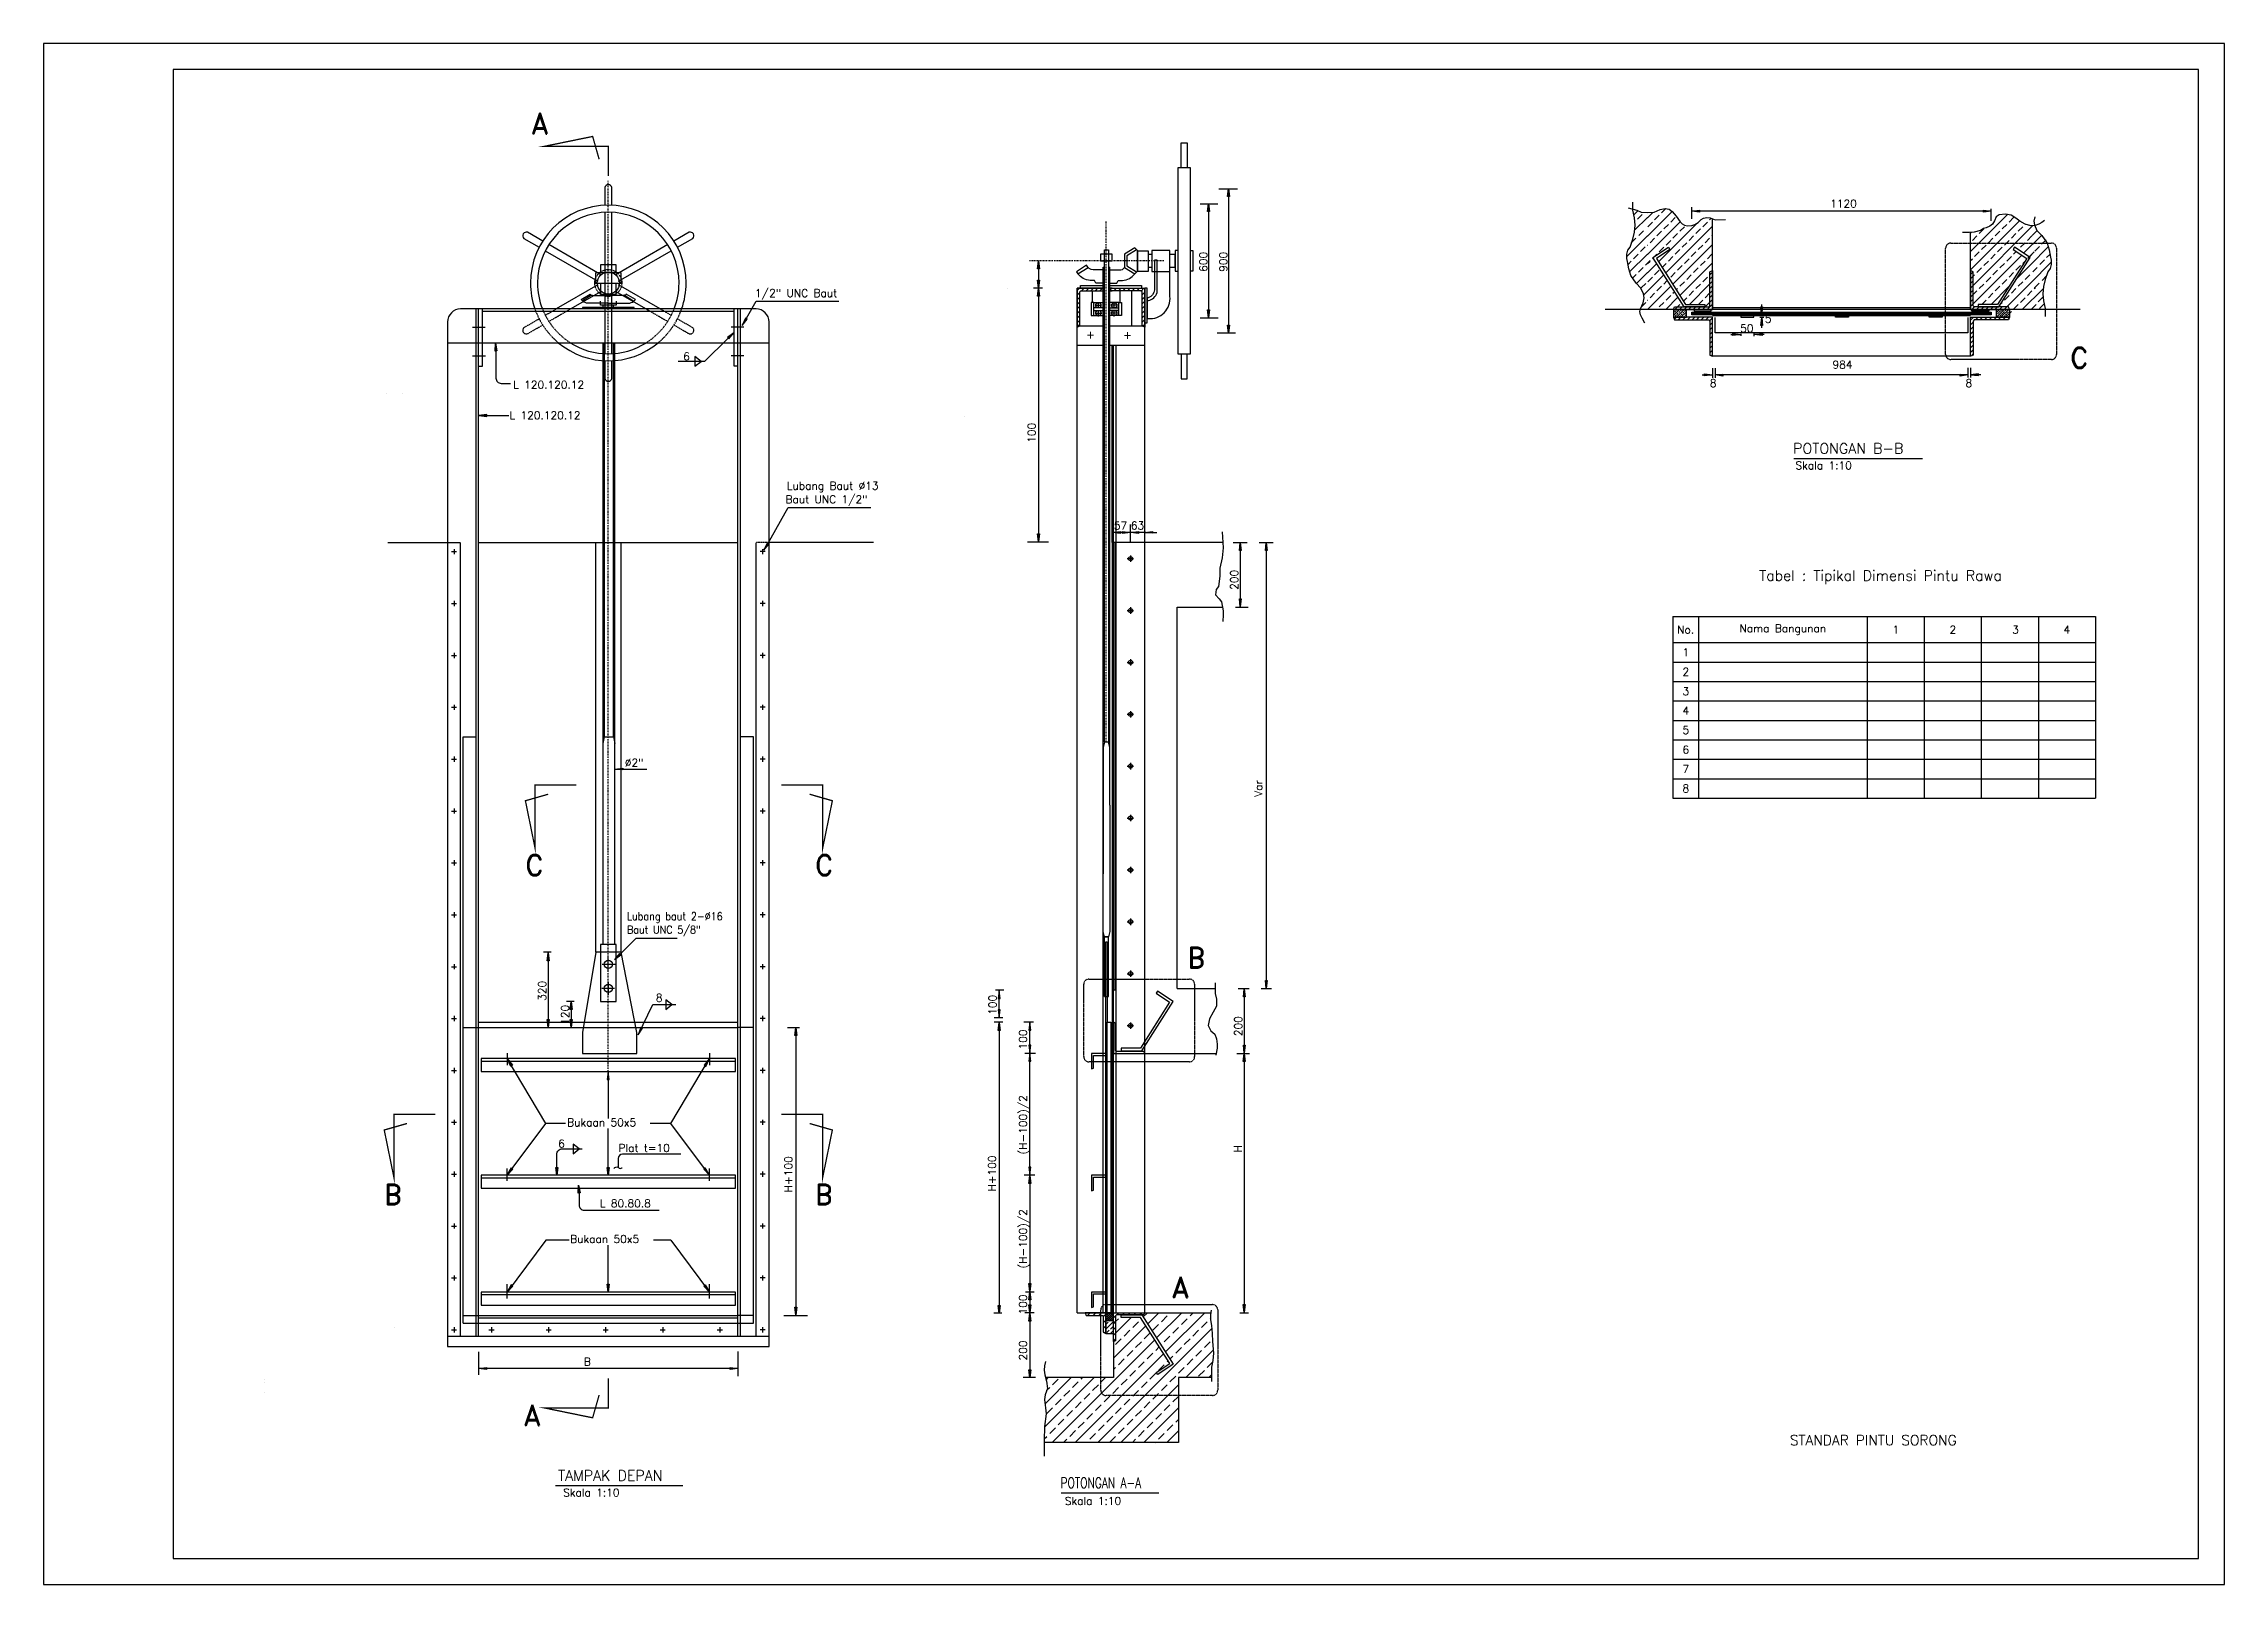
# Model space of a CAD drawing. Header units: metres. Extents: x -50 to 791, y -656 to 584.
# Drawn here: x -50 to 791, y -10 to 584 of the extents above; entities that cross this region are included whole.
import ezdxf
from ezdxf.enums import TextEntityAlignment as Align

# ---------------------------------------------------------------- set-up
doc = ezdxf.new("R2010")
doc.units = ezdxf.units.M
for name, pattern in [('DASHDOT', [1, 0.5, -0.25, 0, -0.25]), ('DASHDOT2', [0.5, 0.25, -0.125, 0, -0.125]), ('HIDDEN', [0.375, 0.25, -0.125]), ('HIDDEN2', [0.1875, 0.125, -0.0625])]:
    doc.linetypes.add(name, pattern=pattern)
for name, color, linetype in [('ACS', 2, 'CONTINUOUS'), ('AS', 2, 'DASHDOT'), ('DIM', 2, 'CONTINUOUS'), ('HATCH', 1, 'CONTINUOUS'), ('KOP', 7, 'CONTINUOUS'), ('PINTU', 5, 'CONTINUOUS'), ('TABEL', 4, 'CONTINUOUS')]:
    doc.layers.add(name, color=color, linetype=linetype)
doc.styles.add('ROMAND', font='ROMAND.SHX')
doc.styles.add('ROMANS', font='ROMANS.SHX', dxfattribs={"height": 3})
doc.styles.get("Standard").update_dxf_attribs({"font": 'Simplex.shx'})

msp = doc.modelspace()

# ---------------------------------------------------------------- texts
at = {"layer": 'DIM', "color": 4, "style": 'ROMAND'}
for s, height, p in [('A', 8, (137.94, 549.28)), ('C', 8, (731.43, 458.87)), ('POTONGAN B-B', 4, (624.7, 425.95)), ('C', 8, (135.67, 263.26)), ('C', 8, (247.4, 263.26)), ('B', 8, (391.05, 227.6)), ('B', 8, (81.23, 136.32)), ('B', 8, (247.4, 136.32)), ('A', 8, (384.95, 100.62)), ('A', 8, (134.96, 51.27)), ('TAMPAK DEPAN', 4, (148.38, 29.98))]:
    msp.add_text(s, height=height, dxfattribs=at).set_placement(p)
at = {"layer": 'DIM', "color": 3, "style": 'ROMANS'}
for s, p in [('1120', (644.06, 520.84)), ('984', (643.68, 458.76))]:
    msp.add_text(s, height=3, dxfattribs=at).set_placement(p, align=Align.CENTER)
for s, p in [('600', (398.74, 496.02)), ('900', (406.46, 496.02)), ('100', (332.54, 430.08)), ('200', (410.65, 373.42)), ('Var', (419.98, 293.63)), ('320', (143.76, 214.99)), ('120', (152.62, 205.71)), ('100', (317.45, 209.52)), ('100', (329.19, 196.24)), ('200', (412.18, 201.36)), ('(H-100)/2', (329.19, 155.73)), ('H+100', (238.73, 141.14)), ('H+100', (317.28, 141.52)), ('H', (412.06, 156.47)), ('(H-100)/2', (329.19, 111.83)), ('100', (329.19, 94.09)), ('200', (329.19, 76.28))]:
    msp.add_text(s, height=3, rotation=90, dxfattribs=at).set_placement(p)
for s, p in [('1/2" UNC Baut', (224.34, 486.31)), ('5', (613.8, 476.4)), ('50', (604.23, 472.75)), ('6', (196.63, 461.91)), ('8', (592.62, 451.61)), ('8', (691.16, 451.61)), ('L 120.120.12', (131.04, 450.99)), ('L 120.120.12', (129.63, 439.19)), ('Skala 1:10', (625.59, 419.87)), ('Lubang Baut %%c13', (236.65, 412.03)), ('Baut UNC 1/2"', (236.08, 406.82)), ('57', (362.71, 396.69)), ('63', (369.24, 396.71)), ('%%C2"', (174.14, 305.28)), ('8', (186.12, 214.63)), ('Bukaan 50x5', (151.88, 166.58)), ('6', (148.44, 158.44)), ('Plat t=10', (171.71, 156.74)), ('L 80.80.8', (164.49, 135.36)), ('Bukaan 50x5', (153.03, 121.66)), ('B', (158.37, 74.32)), ('Skala 1:10', (150.36, 23.89)), ('Skala 1:10', (343.85, 20.68))]:
    msp.add_text(s, height=3, dxfattribs=at).set_placement(p)
at = {"layer": 'DIM', "color": 3, "style": 'ROMANS', "width": 0.9}
for s, p in [('Lubang baut 2-%%c16', (174.96, 246.09)), ('Baut UNC 5/8"', (174.96, 240.88))]:
    msp.add_text(s, height=3, dxfattribs=at).set_placement(p)
at = {"layer": 'DIM', "color": 4, "style": 'ROMAND', "width": 0.75}
msp.add_text('POTONGAN A-A', height=4, dxfattribs=at).set_placement((342.11, 27.15))
at = {"layer": 'KOP', "color": 6}
msp.add_text('STANDAR PINTU SORONG', height=3.9, dxfattribs=at).set_placement((623.43, 43.67))
at = {"layer": 'PINTU', "style": 'ROMANS'}
for p in [(352, 470.33), (366.28, 470.13)]:
    msp.add_text('+', height=3, dxfattribs=at).set_placement(p)
at = {"layer": 'TABEL', "style": 'ROMAND'}
msp.add_text('Tabel : Tipikal Dimensi Pintu Rawa ', height=4, dxfattribs=at).set_placement((659.76, 376.93), align=Align.CENTER)
at = {"layer": 'TABEL', "style": 'ROMANS'}
for s, p in [('No.', (583.26, 358.08)), ('Nama Bangunan', (620.76, 358.08)), ('1', (664.26, 358.08)), ('2', (686.26, 358.08)), ('3', (710.39, 358.08)), ('4', (730.26, 358.08)), ('1', (583.26, 349.33)), ('2', (583.26, 341.83)), ('3', (583.26, 334.33)), ('4', (583.26, 326.83)), ('5', (583.26, 319.33)), ('6', (583.26, 311.83)), ('7', (583.26, 304.33)), ('8', (583.26, 296.83))]:
    msp.add_text(s, height=3, dxfattribs=at).set_placement(p, align=Align.MIDDLE)

# ---------------------------------------------------------------- linework, layer by layer
at = {"layer": 'ACS', "color": 1, "linetype": 'HIDDEN'}
for points in [[(643.57, 482.09), (593.57, 482.09)], [(693.12, 482.09), (643.12, 482.09)], [(643.57, 479.09), (593.57, 479.09)], [(693.12, 479.09), (643.12, 479.09)], [(110.77, 85.7), (110.77, 391.7)], [(224.77, 85.7), (224.77, 391.7)], [(224.77, 85.7), (224.77, 391.7)], [(111.77, 90.7), (111.77, 316.7)], [(223.77, 90.7), (223.77, 316.7)], [(111.77, 90.7), (223.77, 90.7)]]:
    msp.add_lwpolyline(points, dxfattribs=at)
at = {"layer": 'ACS', "color": 1, "linetype": 'HIDDEN2'}
for points in [[(105.77, 391.7), (110.77, 391.7)], [(229.77, 391.7), (224.77, 391.7)], [(111.77, 316.7), (116.77, 316.7)], [(223.77, 316.7), (218.77, 316.7)], [(111.77, 204.7), (117.77, 204.7)], [(223.77, 204.7), (217.77, 204.7)], [(111.77, 93.7), (117.77, 93.7)], [(223.77, 93.7), (217.77, 93.7)]]:
    msp.add_lwpolyline(points, dxfattribs=at)
at = {"layer": 'ACS'}
for points in [[(107.27, 388.14), (108.27, 388.14), (109.27, 388.14)], [(108.27, 389.14), (108.27, 388.14), (108.27, 387.14)], [(228.27, 388.14), (227.27, 388.14), (226.27, 388.14)], [(227.27, 389.14), (227.27, 388.14), (227.27, 387.14)], [(367.9, 385.44), (370.35, 385.44)], [(369.16, 386.68), (369.16, 384.19)], [(107.27, 368.14), (108.27, 368.14), (109.27, 368.14)], [(108.27, 369.14), (108.27, 368.14), (108.27, 367.14)], [(228.27, 368.14), (227.27, 368.14), (226.27, 368.14)], [(227.27, 369.14), (227.27, 368.14), (227.27, 367.14)], [(367.9, 365.44), (370.35, 365.44)], [(369.16, 366.68), (369.16, 364.19)], [(107.27, 348.14), (108.27, 348.14), (109.27, 348.14)], [(108.27, 349.14), (108.27, 348.14), (108.27, 347.14)], [(228.27, 348.14), (227.27, 348.14), (226.27, 348.14)], [(227.27, 349.14), (227.27, 348.14), (227.27, 347.14)], [(367.9, 345.44), (370.35, 345.44)], [(369.16, 346.68), (369.16, 344.19)], [(107.27, 328.14), (108.27, 328.14), (109.27, 328.14)], [(108.27, 329.14), (108.27, 328.14), (108.27, 327.14)], [(228.27, 328.14), (227.27, 328.14), (226.27, 328.14)], [(227.27, 329.14), (227.27, 328.14), (227.27, 327.14)], [(367.9, 325.44), (370.35, 325.44)], [(369.16, 326.68), (369.16, 324.19)], [(107.27, 308.14), (108.27, 308.14), (109.27, 308.14)], [(108.27, 309.14), (108.27, 308.14), (108.27, 307.14)], [(228.27, 308.14), (227.27, 308.14), (226.27, 308.14)], [(227.27, 309.14), (227.27, 308.14), (227.27, 307.14)], [(367.9, 305.44), (370.35, 305.44)], [(369.16, 306.68), (369.16, 304.19)], [(107.27, 288.14), (108.27, 288.14), (109.27, 288.14)], [(108.27, 289.14), (108.27, 288.14), (108.27, 287.14)], [(228.27, 288.14), (227.27, 288.14), (226.27, 288.14)], [(227.27, 289.14), (227.27, 288.14), (227.27, 287.14)], [(369.16, 286.68), (369.16, 284.19)], [(367.9, 285.44), (370.35, 285.44)], [(108.27, 269.14), (108.27, 268.14), (108.27, 267.14)], [(227.27, 269.14), (227.27, 268.14), (227.27, 267.14)], [(107.27, 268.14), (108.27, 268.14), (109.27, 268.14)], [(228.27, 268.14), (227.27, 268.14), (226.27, 268.14)], [(367.9, 265.44), (370.35, 265.44)], [(369.16, 266.68), (369.16, 264.19)], [(107.27, 248.14), (108.27, 248.14), (109.27, 248.14)], [(108.27, 249.14), (108.27, 248.14), (108.27, 247.14)], [(228.27, 248.14), (227.27, 248.14), (226.27, 248.14)], [(227.27, 249.14), (227.27, 248.14), (227.27, 247.14)], [(367.9, 245.44), (370.35, 245.44)], [(369.16, 246.68), (369.16, 244.19)], [(107.27, 228.14), (108.27, 228.14), (109.27, 228.14)], [(108.27, 229.14), (108.27, 228.14), (108.27, 227.14)], [(165.37, 229.05), (170.42, 229.05)], [(167.77, 226.55), (167.77, 231.52)], [(228.27, 228.14), (227.27, 228.14), (226.27, 228.14)], [(227.27, 229.14), (227.27, 228.14), (227.27, 227.14)], [(165.29, 219.79), (170.16, 219.79)], [(167.77, 222.24), (167.77, 217.24)], [(367.9, 225.44), (370.35, 225.44)], [(369.16, 226.68), (369.16, 224.19)], [(107.27, 208.14), (108.27, 208.14), (109.27, 208.14)], [(108.27, 209.14), (108.27, 208.14), (108.27, 207.14)], [(228.27, 208.14), (227.27, 208.14), (226.27, 208.14)], [(227.27, 209.14), (227.27, 208.14), (227.27, 207.14)], [(367.9, 205.44), (370.35, 205.44)], [(369.16, 206.68), (369.16, 204.19)], [(107.27, 188.14), (108.27, 188.14), (109.27, 188.14)], [(108.27, 189.14), (108.27, 188.14), (108.27, 187.14)], [(228.27, 188.14), (227.27, 188.14), (226.27, 188.14)], [(227.27, 189.14), (227.27, 188.14), (227.27, 187.14)], [(108.27, 169.14), (108.27, 168.14), (108.27, 167.14)], [(227.27, 169.14), (227.27, 168.14), (227.27, 167.14)], [(107.27, 168.14), (108.27, 168.14), (109.27, 168.14)], [(228.27, 168.14), (227.27, 168.14), (226.27, 168.14)], [(107.27, 148.14), (108.27, 148.14), (109.27, 148.14)], [(108.27, 149.14), (108.27, 148.14), (108.27, 147.14)], [(228.27, 148.14), (227.27, 148.14), (226.27, 148.14)], [(227.27, 149.14), (227.27, 148.14), (227.27, 147.14)], [(107.27, 128.14), (108.27, 128.14), (109.27, 128.14)], [(108.27, 129.14), (108.27, 128.14), (108.27, 127.14)], [(228.27, 128.14), (227.27, 128.14), (226.27, 128.14)], [(227.27, 129.14), (227.27, 128.14), (227.27, 127.14)], [(107.27, 108.14), (108.27, 108.14), (109.27, 108.14)], [(108.27, 109.14), (108.27, 108.14), (108.27, 107.14)], [(228.27, 108.14), (227.27, 108.14), (226.27, 108.14)], [(227.27, 109.14), (227.27, 108.14), (227.27, 107.14)], [(107.27, 88.14), (108.27, 88.14), (109.27, 88.14)], [(108.27, 89.14), (108.27, 88.14), (108.27, 87.14)], [(121.75, 88.14), (122.75, 88.14), (123.75, 88.14)], [(122.75, 89.14), (122.75, 88.14), (122.75, 87.14)], [(143.75, 88.14), (144.75, 88.14), (145.75, 88.14)], [(144.75, 89.14), (144.75, 88.14), (144.75, 87.14)], [(165.75, 88.14), (166.75, 88.14), (167.75, 88.14)], [(166.75, 89.14), (166.75, 88.14), (166.75, 87.14)], [(187.75, 88.14), (188.75, 88.14), (189.75, 88.14)], [(188.75, 89.14), (188.75, 88.14), (188.75, 87.14)], [(209.75, 88.14), (210.75, 88.14), (211.75, 88.14)], [(210.75, 89.14), (210.75, 88.14), (210.75, 87.14)], [(228.27, 88.14), (227.27, 88.14), (226.27, 88.14)], [(227.27, 89.14), (227.27, 88.14), (227.27, 87.14)]]:
    msp.add_lwpolyline(points, dxfattribs=at)
for centre, radius in [((369.16, 385.44), 0.802), ((369.16, 365.44), 0.802), ((369.16, 345.44), 0.802), ((369.16, 325.44), 0.802), ((369.16, 305.44), 0.802), ((369.16, 285.44), 0.802), ((369.16, 265.44), 0.802), ((369.16, 245.44), 0.802), ((167.77, 229.05), 1.58), ((167.77, 219.79), 1.58), ((369.16, 225.44), 0.802), ((369.16, 205.44), 0.802)]:
    msp.add_circle(centre, radius, dxfattribs=at)
at = {"layer": 'AS'}
for points in [[(167.77, 187.7), (167.77, 531.13)], [(359.83, 314.73), (359.83, 515.54)], [(382.06, 500.25), (330.18, 500.25)], [(82.23, 448.95), (82.23, 448.95)], [(88.23, 448.95), (88.23, 448.95)]]:
    msp.add_lwpolyline(points, dxfattribs=at)
at = {"layer": 'DIM'}
for p, q in [((145.79, 233.7), (142.84, 233.7)), ((154.66, 214.7), (151.7, 214.7)), ((236.89, 204.7), (241.52, 204.7)), ((235.45, 93.7), (244.53, 93.7)), ((217.77, 79.76), (217.77, 70.21))]:
    msp.add_line(p, q, dxfattribs=at)
at = {"layer": 'DIM', "const_width": 0.5}
for points in [[(167.77, 532.94), (167.77, 544.45), (143.34, 544.45), (161.73, 548.21), (164.23, 539.44)], [(155.5, 298.15), (139.55, 298.15), (139.55, 273.72), (135.8, 292.11), (144.56, 294.62)], [(234.47, 298.15), (250.42, 298.15), (250.42, 273.72), (254.17, 292.11), (245.4, 294.62)], [(101.06, 171.21), (85.11, 171.21), (85.11, 146.78), (81.36, 165.17), (90.13, 167.68)], [(234.47, 171.21), (250.42, 171.21), (250.42, 146.78), (254.17, 165.17), (245.4, 167.68)], [(167.77, 69.49), (167.77, 57.98), (143.34, 57.98), (161.73, 54.22), (164.23, 62.99)]]:
    msp.add_lwpolyline(points, dxfattribs=at)
at = {"layer": 'DIM'}
for points in [[(396.04, 522.26), (402.82, 522.26)], [(399.25, 522.28), (399.64, 519.25), (398.9, 519.25), (399.25, 522.28), (399.25, 518.42), (399.25, 478.36), (398.9, 481.39), (399.64, 481.39), (399.25, 478.36)], [(403.18, 528.02), (410.4, 528.02)], [(406.96, 528.05), (407.35, 525.02), (406.62, 525.02), (406.96, 528.05), (406.96, 523.9), (406.96, 472.45), (406.62, 475.48), (407.35, 475.48), (406.96, 472.45)], [(585.57, 516.46), (585.57, 520.98)], [(643.57, 519.45), (585.57, 519.45), (588.6, 519.79), (588.6, 519.06), (585.57, 519.45)], [(701.1, 519.45), (698.07, 519.06), (698.07, 519.79), (701.1, 519.45), (701.1, 519.45), (643.12, 519.45)], [(701.12, 515.68), (701.12, 520.29)], [(333.67, 500.22), (334.06, 497.18), (333.33, 497.18), (333.67, 500.22), (333.67, 494.77), (333.67, 489.77), (333.33, 492.8), (334.06, 492.8), (333.67, 489.77)], [(333.61, 489.62), (334.01, 486.59), (333.27, 486.59), (333.61, 489.62), (333.61, 468.63), (333.61, 392), (333.27, 395.03), (334.01, 395.03), (333.61, 392)], [(219.38, 475.38), (221.27, 477.79), (220.64, 478.16), (219.38, 475.38), (221, 478.1), (224.83, 484.7), (256.68, 484.67)], [(612.52, 483.37), (612.52, 479.48), (612.18, 482.52), (612.91, 482.52), (612.52, 479.48)], [(216.22, 472.47), (213.74, 470.67), (214.25, 470.14), (216.22, 472.47), (213.92, 470.29), (204.84, 461.45), (194.67, 461.45)], [(396.04, 478.24), (402.97, 478.24)], [(402.61, 472.47), (409.68, 472.47)], [(600.61, 471.86), (604.5, 471.86), (601.47, 471.52), (601.47, 472.25), (604.5, 471.86)], [(604.57, 472.17), (604.57, 471.34)], [(609.57, 472.22), (609.57, 471.24)], [(613.57, 471.85), (609.68, 471.85), (612.71, 472.19), (612.71, 471.46), (609.68, 471.85)], [(611.86, 478.49), (613.37, 478.49)], [(612.6, 474.49), (612.6, 478.38), (612.94, 475.35), (612.21, 475.35), (612.6, 478.38)], [(203.53, 461.49), (201.2, 463.38), (201.14, 459.63), (203.53, 461.49)], [(589.67, 456.25), (593.56, 456.25), (590.53, 455.91), (590.53, 456.64), (593.56, 456.25)], [(593.57, 458.93), (593.57, 455.14)], [(594.57, 458.93), (594.57, 455.14)], [(643.57, 456.25), (594.61, 456.25), (597.64, 456.59), (597.64, 455.86), (594.61, 456.25)], [(692.13, 456.25), (689.1, 455.86), (689.1, 456.59), (692.13, 456.25), (692.13, 456.25), (643.12, 456.25)], [(692.12, 459.01), (692.12, 455.22)], [(693.12, 459.01), (693.12, 455.22)], [(697.02, 456.33), (693.13, 456.33), (696.16, 455.99), (696.16, 456.72), (693.13, 456.33)], [(117.85, 440.68), (120.89, 440.28), (120.89, 441.02), (117.85, 440.68), (121.02, 440.68), (129.43, 440.68)], [(625.01, 424.1), (674.57, 424.1)], [(227.79, 388.68), (229.67, 391.09), (229.04, 391.46), (227.79, 388.68), (229.4, 391.4), (237.13, 405.21), (268.99, 405.18)], [(369.16, 395.55), (366.12, 395.16), (366.12, 395.89), (369.16, 395.55), (369.13, 395.55), (362.17, 395.55), (365.2, 395.89), (365.2, 395.16), (362.17, 395.55)], [(375.21, 395.55), (369.25, 395.55), (372.28, 395.89), (372.28, 395.16), (369.25, 395.55)], [(374.62, 395.55), (377.65, 395.94), (377.65, 395.21), (374.62, 395.55), (374.65, 395.55), (379.29, 395.55)], [(337.54, 391.74), (329.41, 391.74)], [(408.78, 391.7), (414.2, 391.7)], [(411.47, 391.66), (411.86, 388.63), (411.13, 388.63), (411.47, 391.66), (411.47, 370.44), (411.47, 366.95), (411.13, 369.98), (411.86, 369.98), (411.47, 366.95)], [(418.8, 391.7), (424.22, 391.7)], [(421.49, 391.66), (421.88, 388.63), (421.15, 388.63), (421.49, 391.66), (421.49, 223.28), (421.49, 219.79), (421.15, 222.83), (421.88, 222.83), (421.49, 219.79)], [(409.63, 366.7), (414.54, 366.7)], [(170.33, 304.32), (173.36, 304.71), (173.36, 303.98), (170.33, 304.32), (182.62, 304.32)], [(170.11, 230.93), (172.59, 232.73), (172.09, 233.27), (170.11, 230.93), (172.42, 233.11), (178.56, 239.07), (194.27, 239.07)], [(144.52, 233.42), (144.91, 230.38), (144.18, 230.38), (144.52, 233.42), (144.52, 210.32), (144.52, 204.78), (144.18, 207.82), (144.91, 207.82), (144.52, 204.78)], [(320.25, 219.04), (317.05, 219.04)], [(318.52, 208.52), (318.91, 211.55), (318.18, 211.55), (318.52, 208.52), (318.52, 212.9), (318.52, 218.92), (318.18, 215.88), (318.91, 215.88), (318.52, 218.92)], [(413.01, 219.6), (413.4, 216.57), (412.67, 216.57), (413.01, 219.6), (413.01, 198.27), (413.01, 194.78), (412.67, 197.82), (413.4, 197.82), (413.01, 194.78)], [(153.39, 214.72), (153.78, 211.68), (153.05, 211.68), (153.39, 214.72), (153.39, 210.32), (153.39, 204.78), (153.05, 207.82), (153.78, 207.82), (153.39, 204.78)], [(179.23, 201.88), (180.92, 204.43), (180.26, 204.75), (179.23, 201.88), (184.96, 213.55)], [(184.96, 213.55), (193.87, 213.55)], [(192.25, 213.55), (189.9, 215.39), (189.9, 211.65), (192.25, 213.55)], [(240.1, 204.69), (240.49, 201.66), (239.76, 201.66), (240.1, 204.69), (240.1, 200.83), (240.1, 93.78), (239.76, 96.82), (240.49, 96.82), (240.1, 93.78)], [(316.6, 208.52), (319.93, 208.52)], [(319.96, 206.7), (316.6, 206.7)], [(318.45, 206.55), (318.84, 203.51), (318.11, 203.51), (318.45, 206.55), (318.45, 128.08)], [(331.73, 206.7), (327.99, 206.7)], [(330.27, 194.9), (330.66, 197.94), (329.93, 197.94), (330.27, 194.9), (330.27, 200.63), (330.27, 206.65), (329.93, 203.61), (330.66, 203.61), (330.27, 206.65)], [(128.77, 194.84), (128.77, 190.17)], [(206.77, 194.84), (206.77, 190.17)], [(332.5, 194.7), (328.43, 194.7)], [(330.27, 147.84), (330.66, 150.88), (329.93, 150.88), (330.27, 147.84), (330.27, 151.7), (330.27, 194.69), (329.93, 191.65), (330.66, 191.65), (330.27, 194.69)], [(413, 194.59), (413.39, 191.56), (412.66, 191.56), (413, 194.59), (413, 186.28), (413, 94.85), (412.66, 97.88), (413.39, 97.88), (413, 94.85)], [(128.77, 147.7), (130.4, 150.57), (130.95, 150.03), (128.77, 147.7), (143.71, 167.7), (128.77, 192.7), (130.79, 190.15), (130.16, 189.68), (128.77, 192.7)], [(167.77, 187.7), (167.37, 184.67), (168.11, 184.67), (167.77, 187.7), (167.77, 169.62)], [(206.77, 147.7), (205.13, 150.57), (204.58, 150.03), (206.77, 147.7), (191.82, 167.7), (206.77, 192.7), (204.74, 190.15), (205.37, 189.68), (206.77, 192.7)], [(151.28, 167.7), (143.71, 167.7)], [(167.77, 147.7), (167.37, 150.74), (168.11, 150.74), (167.77, 147.7), (167.77, 165.71)], [(191.82, 167.7), (183.9, 167.7)], [(156.56, 157.89), (154.21, 159.74), (154.21, 155.99), (156.56, 157.89)], [(128.77, 145.63), (128.77, 150.29)], [(169.94, 150.37), (170.29, 150.69), (170.67, 150.9), (171, 150.95), (171.41, 150.83), (171.69, 150.66), (172, 150.48), (172.38, 150.39), (172.74, 150.44), (173.02, 150.59), (173.1, 150.64)], [(206.77, 145.63), (206.77, 150.29)], [(332.32, 147.7), (328.08, 147.7)], [(330.27, 147.57), (330.66, 144.53), (329.93, 144.53), (330.27, 147.57), (330.27, 143.71), (330.27, 102.92), (329.93, 105.95), (330.66, 105.95), (330.27, 102.92)], [(318.45, 128.08), (318.45, 100.07), (318.45, 94.54), (318.11, 97.57), (318.84, 97.57), (318.45, 94.54)], [(143.71, 122.7), (128.77, 102.7), (130.92, 104.94), (130.36, 105.48), (128.77, 102.7)], [(152.72, 122.7), (143.71, 122.7)], [(167.77, 102.7), (167.37, 105.74), (168.11, 105.74), (167.77, 102.7), (167.77, 120.82)], [(191.82, 122.7), (185.18, 122.7)], [(191.82, 122.7), (206.77, 102.7), (204.61, 104.94), (205.17, 105.48), (206.77, 102.7)], [(128.77, 100.26), (128.77, 105.7)], [(206.77, 100.26), (206.77, 105.7)], [(332.06, 102.7), (328.64, 102.7)], [(330.27, 102.7), (330.66, 99.67), (329.93, 99.67), (330.27, 102.7), (330.27, 98.84), (330.27, 94.7), (329.93, 97.73), (330.66, 97.73), (330.27, 94.7)], [(319.49, 94.54), (316.48, 94.54)], [(332.06, 94.7), (328.46, 94.7)], [(330.27, 94.56), (330.66, 91.53), (329.93, 91.53), (330.27, 94.56), (330.27, 81.03), (330.27, 69.74), (329.93, 72.77), (330.66, 72.77), (330.27, 69.74)], [(411.25, 94.7), (414.67, 94.7)], [(85.23, 88.95), (85.23, 88.95)], [(117.77, 79.68), (117.77, 70.78)], [(217.77, 73.27), (214.74, 72.88), (214.74, 73.61), (217.77, 73.27), (132.23, 73.27), (117.77, 73.27), (120.8, 73.61), (120.8, 72.88), (117.77, 73.27)], [(332.56, 69.7), (327.73, 69.7)], [(147.43, 28.13), (196.54, 28.13)], [(342.42, 25.3), (380.05, 25.3)]]:
    msp.add_lwpolyline(points, dxfattribs=at)
at = {"layer": 'DIM', "linetype": 'DASHDOT2'}
for points in [[(683.5, 471.21), (683.5, 505.11, -0.414214), (685.5, 507.11), (724.27, 507.11, -0.414214), (726.27, 505.11), (726.27, 464.21, -0.414214), (724.27, 462.21), (685.5, 462.21, -0.414214), (683.5, 464.21)], [(351.11, 200.46), (351.11, 221.37, -0.414214), (353.11, 223.37), (391.88, 223.37, -0.414214), (393.88, 221.37), (393.88, 193.46, -0.414214), (391.88, 191.46), (353.11, 191.46, -0.414214), (351.11, 193.46)], [(357.66, 86.19), (357.66, 95.86, -0.414214), (359.66, 97.86), (400.77, 97.86, -0.414214), (402.77, 95.86), (402.77, 64.84, -0.414214), (400.77, 62.84), (359.66, 62.84, -0.414214), (357.66, 64.84)]]:
    msp.add_lwpolyline(points, format="xyb", close=True, dxfattribs=at)
at = {"layer": 'DIM'}
for points in [[(124.3, 468.51), (124.83, 465.5), (124.1, 465.47), (124.3, 468.51), (124.44, 465.4, -0.011771), (124.44, 465.3), (124.44, 455.02, 0.414462), (126.44, 453.02), (130.09, 453.02)], [(147.95, 147.73), (147.56, 150.76), (148.29, 150.76), (147.95, 147.73), (147.95, 152.15), (147.94, 155.89, -0.414462), (149.94, 157.89), (157.68, 157.89)], [(195.75, 155.83), (173.28, 155.83, 0.39976), (171.57, 154.2), (171.57, 150.73)], [(156.33, 143.91), (156.86, 140.9), (156.13, 140.86), (156.33, 143.91), (156.47, 140.79, -0.011771), (156.47, 140.7), (156.47, 136.26, 0.414462), (158.47, 134.26), (187.38, 134.26)]]:
    msp.add_lwpolyline(points, format="xyb", dxfattribs=at)
at = {"layer": 'HATCH'}
for p, q in [((563.22, 517.96), (564.83, 519.57)), ((563.54, 512.03), (568.54, 517.02)), ((564.65, 516.37), (566.42, 518.13)), ((568.57, 509.82), (578.05, 519.3)), ((568.57, 516.89), (570.63, 518.95)), ((568.57, 502.75), (581.15, 515.33)), ((568.64, 513.42), (570.41, 515.19)), ((571.29, 516.07), (573.06, 517.84)), ((572.77, 499.88), (587.68, 514.79)), ((573.94, 518.72), (575.63, 520.42)), ((574.82, 512.54), (576.59, 514.31)), ((575.52, 495.56), (593.57, 513.6)), ((577.48, 515.19), (579.24, 516.96)), ((581.01, 511.65), (582.78, 513.42)), ((589.85, 513.42), (591.62, 515.19)), ((592.5, 516.07), (593.08, 516.65)), ((693.12, 503.9), (707.33, 518.1)), ((693.12, 496.83), (711.98, 515.69)), ((694.12, 490.76), (717.19, 513.82)), ((705.3, 512.54), (707.07, 514.31)), ((707.95, 515.19), (709.72, 516.96)), ((711.49, 511.65), (713.25, 513.42)), ((714.14, 514.31), (714.26, 514.43)), ((560.55, 501.96), (568.54, 509.95)), ((562.28, 507.23), (564.05, 509)), ((565.23, 510.03), (567, 511.79)), ((565.88, 503.91), (567.65, 505.68)), ((568.57, 506.28), (568.64, 506.35)), ((569.52, 507.23), (571.29, 509)), ((572.17, 509.89), (573.94, 511.65)), ((573.06, 503.7), (574.82, 505.47)), ((575.71, 506.35), (577.48, 508.12)), ((578.27, 491.23), (593.57, 506.53)), ((578.36, 509), (580.13, 510.77)), ((581.9, 505.47), (583.66, 507.23)), ((584.55, 508.12), (586.32, 509.89)), ((587.2, 510.77), (588.97, 512.54)), ((588.08, 504.58), (589.85, 506.35)), ((590.73, 507.23), (592.5, 509)), ((593.39, 509.89), (593.57, 510.07)), ((693.12, 510.97), (693.42, 511.26)), ((693.81, 508.12), (695.58, 509.89)), ((696.46, 510.77), (698.23, 512.54)), ((697.34, 504.58), (699.11, 506.35)), ((700, 507.23), (701.76, 509)), ((702.65, 509.89), (704.42, 511.65)), ((703.53, 503.7), (705.3, 505.47)), ((706.18, 506.35), (707.95, 508.12)), ((708.84, 509), (710.6, 510.77)), ((712.37, 505.47), (714.14, 507.23)), ((720.45, 510.09), (713.56, 503.2)), ((715.02, 508.12), (716.79, 509.89)), ((723.09, 505.65), (716.21, 498.77)), ((718.67, 511.85), (716.91, 510.08)), ((719.64, 505.74), (717.87, 503.97)), ((722.29, 508.39), (720.52, 506.63)), ((561.01, 498.89), (562.28, 500.16)), ((561.65, 496), (568.54, 502.88)), ((563.17, 501.05), (564.94, 502.81)), ((565.1, 495.91), (566.87, 497.68)), ((567.76, 498.56), (569.52, 500.33)), ((568.57, 499.21), (569.52, 500.16)), ((568.57, 495.67), (572.05, 499.16)), ((570.41, 501.05), (570.68, 501.32)), ((571.29, 494.86), (573.06, 496.63)), ((571.4, 502.04), (572.17, 502.81)), ((574.15, 497.72), (575.71, 499.28)), ((576.59, 500.16), (578.36, 501.93)), ((579.24, 502.81), (581.01, 504.58)), ((580.13, 496.63), (581.9, 498.4)), ((581.02, 486.91), (593.57, 499.46)), ((582.78, 499.28), (584.55, 501.05)), ((585.43, 501.93), (587.2, 503.7)), ((586.32, 495.74), (588.08, 497.51)), ((588.97, 498.4), (590.73, 500.16)), ((591.62, 501.05), (593.39, 502.81)), ((693.12, 500.36), (693.81, 501.05)), ((694.12, 483.68), (712.88, 502.45)), ((694.69, 501.93), (696.46, 503.7)), ((695.58, 495.74), (697.34, 497.51)), ((698.23, 498.4), (700, 500.16)), ((700.88, 501.05), (702.65, 502.81)), ((701.76, 494.86), (703.53, 496.63)), ((704.42, 497.51), (706.18, 499.28)), ((707.07, 500.16), (708.84, 501.93)), ((709.72, 502.81), (710.76, 503.86)), ((710.6, 496.63), (712.37, 498.4)), ((711.11, 493.6), (718.12, 500.61)), ((711.48, 504.58), (711.49, 504.58)), ((713.25, 499.28), (714.03, 500.05)), ((716.98, 503.09), (715.22, 501.32)), ((715.91, 501.93), (717.67, 503.7)), ((724.2, 499.69), (716.21, 491.7)), ((718.86, 497.74), (717.09, 495.97)), ((721.57, 500.6), (719.81, 498.84)), ((723.73, 502.76), (722.46, 501.49)), ((348.62, 488.8), (349.52, 489.7)), ((348.62, 487.03), (349.62, 488.03)), ((350.29, 488.7), (351.29, 489.7)), ((352.06, 488.7), (353.06, 489.7)), ((353.83, 488.7), (354.83, 489.7)), ((355.6, 488.7), (356.6, 489.7)), ((357.36, 488.7), (358.36, 489.7)), ((361.12, 488.85), (361.97, 489.7)), ((362.74, 488.7), (363.74, 489.7)), ((364.51, 488.7), (365.51, 489.7)), ((366.27, 488.7), (367.27, 489.7)), ((368.04, 488.7), (369.04, 489.7)), ((369.81, 488.7), (370.81, 489.7)), ((371.58, 488.7), (372.58, 489.7)), ((373.27, 488.63), (374.34, 489.7)), ((373.62, 487.21), (374.62, 488.21)), ((562.79, 493.6), (564.22, 495.02)), ((564.29, 491.56), (568.54, 495.81)), ((566.07, 489.8), (567.83, 491.57)), ((567.05, 487.09), (574.8, 494.83)), ((568.57, 481.53), (577.55, 490.51)), ((568.64, 492.21), (570.41, 493.98)), ((569.52, 486.02), (571.29, 487.79)), ((572.17, 488.67), (573.94, 490.44)), ((574.82, 491.32), (576.17, 492.67)), ((577.48, 493.98), (579.24, 495.74)), ((578.36, 487.79), (578.92, 488.35)), ((579.64, 489.07), (580.13, 489.56)), ((581.01, 490.44), (582.78, 492.21)), ((583.66, 493.09), (585.43, 494.86)), ((584.55, 486.9), (586.32, 488.67)), ((584.67, 483.49), (592.57, 491.39)), ((587.2, 489.56), (588.97, 491.32)), ((589.85, 492.21), (591.62, 493.98)), ((590.73, 486.02), (592.5, 487.79)), ((592.5, 494.86), (592.57, 494.93)), ((592.57, 494.93), (593.57, 495.93)), ((592.57, 493.16), (593.57, 494.16)), ((592.57, 491.39), (593.57, 492.39)), ((592.57, 489.62), (593.57, 490.62)), ((592.57, 487.85), (593.57, 488.85)), ((693.12, 495.06), (694.12, 496.06)), ((693.12, 493.29), (694.12, 494.29)), ((693.12, 491.52), (694.12, 492.52)), ((693.12, 489.76), (694.12, 490.76)), ((693.12, 487.99), (694.12, 488.99)), ((694.12, 494.29), (694.69, 494.86)), ((694.12, 487.22), (695.58, 488.67)), ((696.46, 489.56), (698.23, 491.32)), ((699.11, 492.21), (700.88, 493.98)), ((700, 486.02), (701.76, 487.79)), ((701, 483.49), (707.86, 490.35)), ((702.65, 488.67), (704.42, 490.44)), ((705.3, 491.32), (707.07, 493.09)), ((707.07, 482.49), (718.12, 493.54)), ((707.95, 493.98), (709.72, 495.74)), ((708.84, 487.79), (710.6, 489.56)), ((711.49, 490.44), (713.25, 492.21)), ((721.2, 489.62), (713.06, 481.49)), ((714.14, 493.09), (715.91, 494.86)), ((715.02, 486.9), (716.79, 488.67)), ((717.67, 489.56), (718.12, 490.01)), ((719.51, 491.62), (717.74, 489.86)), ((722.46, 494.42), (720.69, 492.65)), ((348.62, 485.26), (349.62, 486.26)), ((348.62, 483.5), (349.62, 484.5)), ((348.62, 481.73), (349.62, 482.73)), ((348.62, 479.96), (349.62, 480.96)), ((373.62, 485.44), (374.62, 486.44)), ((373.62, 483.68), (374.62, 484.68)), ((373.62, 481.91), (374.62, 482.91)), ((373.62, 480.14), (374.62, 481.14)), ((373.62, 478.37), (374.62, 479.37)), ((566.26, 482.58), (567.91, 484.23)), ((568.57, 485.07), (568.64, 485.14)), ((573.06, 482.49), (574.82, 484.25)), ((575.59, 481.49), (580.29, 486.19)), ((575.71, 485.14), (577.48, 486.9)), ((578.57, 479.16), (580.9, 481.49)), ((578.57, 480.93), (579.13, 481.49)), ((578.57, 480.04), (578.8, 480.28)), ((579.02, 480.5), (579.47, 480.94)), ((579.13, 481.49), (580.13, 482.49)), ((579.24, 478.95), (579.69, 479.39)), ((579.67, 478.49), (582.67, 481.49)), ((579.69, 481.16), (580.01, 481.49)), ((579.91, 479.61), (580.35, 480.05)), ((580.13, 482.49), (581.01, 483.37)), ((580.57, 480.28), (581.01, 480.72)), ((580.9, 481.49), (581.9, 482.49)), ((581.23, 480.94), (581.67, 481.38)), ((581.43, 478.49), (583.57, 480.62)), ((581.45, 479.39), (581.9, 479.83)), ((582.12, 480.05), (582.56, 480.5)), ((582.39, 484.75), (583.66, 486.02)), ((582.67, 481.49), (583.67, 482.49)), ((582.78, 480.72), (583.22, 481.16)), ((583, 479.17), (583.44, 479.61)), ((583.44, 481.38), (583.55, 481.49)), ((584.43, 481.49), (585.43, 482.49)), ((585.57, 479.62), (586.44, 480.49)), ((585.57, 480.15), (585.91, 480.49)), ((586.13, 479.49), (585.57, 480.05)), ((585.6, 479.49), (585.57, 479.52)), ((586.66, 479.49), (585.66, 480.49)), ((585.97, 479.49), (586.97, 480.49)), ((587.19, 479.49), (586.19, 480.49)), ((586.2, 481.49), (587.2, 482.49)), ((586.5, 479.49), (587.5, 480.49)), ((587.72, 479.49), (586.72, 480.49)), ((587.03, 479.49), (588.03, 480.49)), ((588.25, 479.49), (587.25, 480.49)), ((587.56, 479.49), (588.56, 480.49)), ((588.78, 479.49), (587.78, 480.49)), ((587.97, 481.49), (588.97, 482.49)), ((588.09, 479.49), (589.09, 480.49)), ((588.2, 483.49), (589.85, 485.14)), ((589.31, 479.49), (588.31, 480.49)), ((588.62, 479.49), (589.62, 480.49)), ((589.84, 479.49), (588.84, 480.49)), ((589.15, 479.49), (590.15, 480.49)), ((590.37, 479.49), (589.37, 480.49)), ((589.68, 479.49), (590.68, 480.49)), ((589.74, 481.49), (590.74, 482.49)), ((590.9, 479.49), (589.9, 480.49)), ((590.21, 479.49), (591.21, 480.49)), ((591.43, 479.49), (590.43, 480.49)), ((590.74, 482.49), (592.57, 484.32)), ((590.74, 479.49), (591.74, 480.49)), ((591.96, 479.49), (590.96, 480.49)), ((591.27, 479.49), (592.27, 480.49)), ((591.5, 481.49), (593.57, 483.55)), ((592.5, 479.49), (591.5, 480.49)), ((591.8, 479.49), (592.8, 480.49)), ((593.03, 479.49), (592.03, 480.49)), ((592.33, 479.49), (593.33, 480.49)), ((593.56, 479.49), (592.56, 480.49)), ((592.57, 486.09), (593.57, 487.09)), ((592.57, 484.32), (593.57, 485.32)), ((592.86, 479.49), (593.86, 480.49)), ((594.09, 479.49), (593.09, 480.49)), ((593.27, 481.49), (593.57, 481.78)), ((593.39, 479.49), (594.39, 480.49)), ((594.62, 479.49), (593.62, 480.49)), ((593.92, 479.49), (594.92, 480.49)), ((595.15, 479.49), (594.15, 480.49)), ((594.45, 479.49), (595.45, 480.49)), ((595.68, 479.49), (594.68, 480.49)), ((594.98, 479.49), (595.98, 480.49)), ((596.21, 479.49), (595.21, 480.49)), ((595.51, 479.49), (596.51, 480.49)), ((596.74, 479.49), (595.74, 480.49)), ((596.04, 479.49), (597.04, 480.49)), ((597.27, 479.49), (596.27, 480.49)), ((596.58, 479.49), (597.58, 480.49)), ((597.8, 479.49), (596.8, 480.49)), ((597.11, 479.49), (598.11, 480.49)), ((598.33, 479.49), (597.33, 480.49)), ((597.64, 479.49), (598.64, 480.49)), ((598.86, 479.49), (597.86, 480.49)), ((598.17, 479.49), (599.17, 480.49)), ((599.39, 479.49), (598.39, 480.49)), ((598.7, 479.49), (599.7, 480.49)), ((599.92, 479.49), (598.92, 480.49)), ((599.23, 479.49), (600.23, 480.49)), ((600.45, 479.49), (599.45, 480.49)), ((599.76, 479.49), (600.76, 480.49)), ((600.98, 479.49), (599.98, 480.49)), ((600.29, 479.49), (601.29, 480.49)), ((601.51, 479.49), (600.51, 480.49)), ((600.82, 479.49), (601.82, 480.49)), ((602.04, 479.49), (601.04, 480.49)), ((601.35, 479.49), (602.35, 480.49)), ((602.57, 479.49), (601.57, 480.49)), ((601.88, 479.49), (602.88, 480.49)), ((603.1, 479.49), (602.1, 480.49)), ((602.41, 479.49), (603.41, 480.49)), ((603.63, 479.49), (602.63, 480.49)), ((602.94, 479.49), (603.94, 480.49)), ((604.16, 479.49), (603.16, 480.49)), ((603.47, 479.49), (604.47, 480.49)), ((604.69, 479.49), (603.69, 480.49)), ((604, 479.49), (605, 480.49)), ((605.22, 479.49), (604.22, 480.49)), ((604.53, 479.49), (605.53, 480.49)), ((605.75, 479.49), (604.75, 480.49)), ((605.06, 479.49), (606.06, 480.49)), ((606.28, 479.49), (605.28, 480.49)), ((605.59, 479.49), (606.59, 480.49)), ((606.81, 479.49), (605.81, 480.49)), ((606.12, 479.49), (607.12, 480.49)), ((607.34, 479.49), (606.34, 480.49)), ((606.65, 479.49), (607.65, 480.49)), ((607.87, 479.49), (606.87, 480.49)), ((607.18, 479.49), (608.18, 480.49)), ((608.41, 479.49), (607.41, 480.49)), ((607.71, 479.49), (608.71, 480.49)), ((608.94, 479.49), (607.94, 480.49)), ((608.24, 479.49), (609.24, 480.49)), ((609.47, 479.49), (608.47, 480.49)), ((608.77, 479.49), (609.77, 480.49)), ((610, 479.49), (609, 480.49)), ((609.3, 479.49), (610.3, 480.49)), ((610.53, 479.49), (609.53, 480.49)), ((609.83, 479.49), (610.83, 480.49)), ((611.06, 479.49), (610.06, 480.49)), ((610.36, 479.49), (611.36, 480.49)), ((611.59, 479.49), (610.59, 480.49)), ((610.89, 479.49), (611.89, 480.49)), ((612.12, 479.49), (611.12, 480.49)), ((611.42, 479.49), (612.42, 480.49)), ((612.65, 479.49), (611.65, 480.49)), ((611.95, 479.49), (612.95, 480.49)), ((613.18, 479.49), (612.18, 480.49)), ((612.49, 479.49), (613.49, 480.49)), ((613.71, 479.49), (612.71, 480.49)), ((613.02, 479.49), (614.02, 480.49)), ((614.24, 479.49), (613.24, 480.49)), ((613.55, 479.49), (614.55, 480.49)), ((614.77, 479.49), (613.77, 480.49)), ((614.08, 479.49), (615.08, 480.49)), ((615.3, 479.49), (614.3, 480.49)), ((614.61, 479.49), (615.61, 480.49)), ((615.83, 479.49), (614.83, 480.49)), ((615.14, 479.49), (616.14, 480.49)), ((616.36, 479.49), (615.36, 480.49)), ((615.67, 479.49), (616.67, 480.49)), ((616.89, 479.49), (615.89, 480.49)), ((616.2, 479.49), (617.2, 480.49)), ((617.42, 479.49), (616.42, 480.49)), ((616.73, 479.49), (617.73, 480.49)), ((617.95, 479.49), (616.95, 480.49)), ((617.26, 479.49), (618.26, 480.49)), ((618.48, 479.49), (617.48, 480.49)), ((617.79, 479.49), (618.79, 480.49)), ((619.01, 479.49), (618.01, 480.49)), ((618.32, 479.49), (619.32, 480.49)), ((619.54, 479.49), (618.54, 480.49)), ((618.85, 479.49), (619.85, 480.49)), ((620.07, 479.49), (619.07, 480.49)), ((619.38, 479.49), (620.38, 480.49)), ((620.6, 479.49), (619.6, 480.49)), ((619.91, 479.49), (620.91, 480.49)), ((621.13, 479.49), (620.13, 480.49)), ((620.44, 479.49), (621.44, 480.49)), ((621.66, 479.49), (620.66, 480.49)), ((620.97, 479.49), (621.97, 480.49)), ((622.19, 479.49), (621.19, 480.49)), ((621.5, 479.49), (622.5, 480.49)), ((622.72, 479.49), (621.72, 480.49)), ((622.03, 479.49), (623.03, 480.49)), ((623.25, 479.49), (622.25, 480.49)), ((622.56, 479.49), (623.56, 480.49)), ((623.78, 479.49), (622.78, 480.49)), ((623.09, 479.49), (624.09, 480.49)), ((624.31, 479.49), (623.31, 480.49)), ((623.62, 479.49), (624.62, 480.49)), ((624.85, 479.49), (623.85, 480.49)), ((624.15, 479.49), (625.15, 480.49)), ((625.38, 479.49), (624.38, 480.49)), ((624.68, 479.49), (625.68, 480.49)), ((625.91, 479.49), (624.91, 480.49)), ((625.21, 479.49), (626.21, 480.49)), ((626.44, 479.49), (625.44, 480.49)), ((625.74, 479.49), (626.74, 480.49)), ((626.97, 479.49), (625.97, 480.49)), ((626.27, 479.49), (627.27, 480.49)), ((627.5, 479.49), (626.5, 480.49)), ((626.8, 479.49), (627.8, 480.49)), ((628.03, 479.49), (627.03, 480.49)), ((627.33, 479.49), (628.33, 480.49)), ((628.56, 479.49), (627.56, 480.49)), ((627.86, 479.49), (628.86, 480.49)), ((629.09, 479.49), (628.09, 480.49)), ((628.4, 479.49), (629.4, 480.49)), ((629.62, 479.49), (628.62, 480.49)), ((628.93, 479.49), (629.93, 480.49)), ((630.15, 479.49), (629.15, 480.49)), ((629.46, 479.49), (630.46, 480.49)), ((630.68, 479.49), (629.68, 480.49)), ((629.99, 479.49), (630.99, 480.49)), ((631.21, 479.49), (630.21, 480.49)), ((630.52, 479.49), (631.52, 480.49)), ((631.74, 479.49), (630.74, 480.49)), ((631.05, 479.49), (632.05, 480.49)), ((632.27, 479.49), (631.27, 480.49)), ((631.58, 479.49), (632.58, 480.49)), ((632.8, 479.49), (631.8, 480.49)), ((632.11, 479.49), (633.11, 480.49)), ((633.33, 479.49), (632.33, 480.49)), ((632.64, 479.49), (633.64, 480.49)), ((633.86, 479.49), (632.86, 480.49)), ((633.17, 479.49), (634.17, 480.49)), ((634.39, 479.49), (633.39, 480.49)), ((633.7, 479.49), (634.7, 480.49)), ((634.92, 479.49), (633.92, 480.49)), ((634.23, 479.49), (635.23, 480.49)), ((635.45, 479.49), (634.45, 480.49)), ((634.76, 479.49), (635.76, 480.49)), ((635.98, 479.49), (634.98, 480.49)), ((635.29, 479.49), (636.29, 480.49)), ((636.51, 479.49), (635.51, 480.49)), ((635.82, 479.49), (636.82, 480.49)), ((637.04, 479.49), (636.04, 480.49)), ((636.35, 479.49), (637.35, 480.49)), ((637.57, 479.49), (636.57, 480.49)), ((636.88, 479.49), (637.88, 480.49)), ((638.1, 479.49), (637.1, 480.49)), ((637.41, 479.49), (638.41, 480.49)), ((638.63, 479.49), (637.63, 480.49)), ((637.94, 479.49), (638.94, 480.49)), ((639.16, 479.49), (638.16, 480.49)), ((638.47, 479.49), (639.47, 480.49)), ((639.69, 479.49), (638.69, 480.49)), ((639, 479.49), (640, 480.49)), ((640.22, 479.49), (639.22, 480.49)), ((639.53, 479.49), (640.53, 480.49)), ((640.76, 479.49), (639.76, 480.49)), ((640.06, 479.49), (641.06, 480.49)), ((641.29, 479.49), (640.29, 480.49)), ((640.59, 479.49), (641.59, 480.49)), ((641.82, 479.49), (640.82, 480.49)), ((641.12, 479.49), (642.12, 480.49)), ((642.35, 479.49), (641.35, 480.49)), ((641.65, 479.49), (642.65, 480.49)), ((642.88, 479.49), (641.88, 480.49)), ((642.18, 479.49), (643.18, 480.49)), ((643.41, 479.49), (642.41, 480.49)), ((642.71, 479.49), (643.57, 480.34)), ((643.57, 479.86), (642.94, 480.49)), ((643.12, 480.41), (643.2, 480.49)), ((643.12, 479.88), (643.73, 480.49)), ((643.95, 479.49), (643.12, 480.31)), ((643.42, 479.49), (643.12, 479.78)), ((643.24, 479.49), (643.57, 479.81)), ((643.26, 479.49), (644.26, 480.49)), ((643.57, 480.39), (643.47, 480.49)), ((644.48, 479.49), (643.48, 480.49)), ((643.79, 479.49), (644.79, 480.49)), ((645.01, 479.49), (644.01, 480.49)), ((644.32, 479.49), (645.32, 480.49)), ((645.54, 479.49), (644.54, 480.49)), ((644.85, 479.49), (645.85, 480.49)), ((646.07, 479.49), (645.07, 480.49)), ((645.38, 479.49), (646.38, 480.49)), ((646.6, 479.49), (645.6, 480.49)), ((645.91, 479.49), (646.91, 480.49)), ((647.13, 479.49), (646.13, 480.49)), ((646.44, 479.49), (647.44, 480.49)), ((647.66, 479.49), (646.66, 480.49)), ((646.97, 479.49), (647.97, 480.49)), ((648.19, 479.49), (647.19, 480.49)), ((647.5, 479.49), (648.5, 480.49)), ((648.72, 479.49), (647.72, 480.49)), ((648.03, 479.49), (649.03, 480.49)), ((649.25, 479.49), (648.25, 480.49)), ((648.56, 479.49), (649.56, 480.49)), ((649.78, 479.49), (648.78, 480.49)), ((649.09, 479.49), (650.09, 480.49)), ((650.32, 479.49), (649.32, 480.49)), ((649.62, 479.49), (650.62, 480.49)), ((650.85, 479.49), (649.85, 480.49)), ((650.15, 479.49), (651.15, 480.49)), ((651.38, 479.49), (650.38, 480.49)), ((650.68, 479.49), (651.68, 480.49)), ((651.91, 479.49), (650.91, 480.49)), ((651.21, 479.49), (652.21, 480.49)), ((652.44, 479.49), (651.44, 480.49)), ((651.74, 479.49), (652.74, 480.49)), ((652.97, 479.49), (651.97, 480.49)), ((652.27, 479.49), (653.27, 480.49)), ((653.5, 479.49), (652.5, 480.49)), ((652.8, 479.49), (653.8, 480.49)), ((654.03, 479.49), (653.03, 480.49)), ((653.33, 479.49), (654.33, 480.49)), ((654.56, 479.49), (653.56, 480.49)), ((653.86, 479.49), (654.86, 480.49)), ((655.09, 479.49), (654.09, 480.49)), ((654.4, 479.49), (655.4, 480.49)), ((655.62, 479.49), (654.62, 480.49)), ((654.93, 479.49), (655.93, 480.49)), ((656.15, 479.49), (655.15, 480.49)), ((655.46, 479.49), (656.46, 480.49)), ((656.68, 479.49), (655.68, 480.49)), ((655.99, 479.49), (656.99, 480.49)), ((657.21, 479.49), (656.21, 480.49)), ((656.52, 479.49), (657.52, 480.49)), ((657.74, 479.49), (656.74, 480.49)), ((657.05, 479.49), (658.05, 480.49)), ((658.27, 479.49), (657.27, 480.49)), ((657.58, 479.49), (658.58, 480.49)), ((658.8, 479.49), (657.8, 480.49)), ((658.11, 479.49), (659.11, 480.49)), ((659.33, 479.49), (658.33, 480.49)), ((658.64, 479.49), (659.64, 480.49)), ((659.86, 479.49), (658.86, 480.49)), ((659.17, 479.49), (660.17, 480.49)), ((660.39, 479.49), (659.39, 480.49)), ((659.7, 479.49), (660.7, 480.49)), ((660.92, 479.49), (659.92, 480.49)), ((660.23, 479.49), (661.23, 480.49)), ((661.45, 479.49), (660.45, 480.49)), ((660.76, 479.49), (661.76, 480.49)), ((661.98, 479.49), (660.98, 480.49)), ((661.29, 479.49), (662.29, 480.49)), ((662.51, 479.49), (661.51, 480.49)), ((661.82, 479.49), (662.82, 480.49)), ((663.04, 479.49), (662.04, 480.49)), ((662.35, 479.49), (663.35, 480.49)), ((663.57, 479.49), (662.57, 480.49)), ((662.88, 479.49), (663.88, 480.49)), ((664.1, 479.49), (663.1, 480.49)), ((663.41, 479.49), (664.41, 480.49)), ((664.63, 479.49), (663.63, 480.49)), ((663.94, 479.49), (664.94, 480.49)), ((665.16, 479.49), (664.16, 480.49)), ((664.47, 479.49), (665.47, 480.49)), ((665.69, 479.49), (664.69, 480.49)), ((665, 479.49), (666, 480.49)), ((666.22, 479.49), (665.22, 480.49)), ((665.53, 479.49), (666.53, 480.49)), ((666.76, 479.49), (665.76, 480.49)), ((666.06, 479.49), (667.06, 480.49)), ((667.29, 479.49), (666.29, 480.49)), ((666.59, 479.49), (667.59, 480.49)), ((667.82, 479.49), (666.82, 480.49)), ((667.12, 479.49), (668.12, 480.49)), ((668.35, 479.49), (667.35, 480.49)), ((667.65, 479.49), (668.65, 480.49)), ((668.88, 479.49), (667.88, 480.49)), ((668.18, 479.49), (669.18, 480.49)), ((669.41, 479.49), (668.41, 480.49)), ((668.71, 479.49), (669.71, 480.49)), ((669.94, 479.49), (668.94, 480.49)), ((669.24, 479.49), (670.24, 480.49)), ((670.47, 479.49), (669.47, 480.49)), ((669.77, 479.49), (670.77, 480.49)), ((671, 479.49), (670, 480.49)), ((670.3, 479.49), (671.3, 480.49)), ((671.53, 479.49), (670.53, 480.49)), ((670.84, 479.49), (671.84, 480.49)), ((672.06, 479.49), (671.06, 480.49)), ((671.37, 479.49), (672.37, 480.49)), ((672.59, 479.49), (671.59, 480.49)), ((671.9, 479.49), (672.9, 480.49)), ((673.12, 479.49), (672.12, 480.49)), ((672.43, 479.49), (673.43, 480.49)), ((673.65, 479.49), (672.65, 480.49)), ((672.96, 479.49), (673.96, 480.49)), ((674.18, 479.49), (673.18, 480.49)), ((673.49, 479.49), (674.49, 480.49)), ((674.71, 479.49), (673.71, 480.49)), ((674.02, 479.49), (675.02, 480.49)), ((675.24, 479.49), (674.24, 480.49)), ((674.55, 479.49), (675.55, 480.49)), ((675.77, 479.49), (674.77, 480.49)), ((675.08, 479.49), (676.08, 480.49)), ((676.3, 479.49), (675.3, 480.49)), ((675.61, 479.49), (676.61, 480.49)), ((676.83, 479.49), (675.83, 480.49)), ((676.14, 479.49), (677.14, 480.49)), ((677.36, 479.49), (676.36, 480.49)), ((676.67, 479.49), (677.67, 480.49)), ((677.89, 479.49), (676.89, 480.49)), ((677.2, 479.49), (678.2, 480.49)), ((678.42, 479.49), (677.42, 480.49)), ((677.73, 479.49), (678.73, 480.49)), ((678.95, 479.49), (677.95, 480.49)), ((678.26, 479.49), (679.26, 480.49)), ((679.48, 479.49), (678.48, 480.49)), ((678.79, 479.49), (679.79, 480.49)), ((680.01, 479.49), (679.01, 480.49)), ((679.32, 479.49), (680.32, 480.49)), ((680.54, 479.49), (679.54, 480.49)), ((679.85, 479.49), (680.85, 480.49)), ((681.07, 479.49), (680.07, 480.49)), ((680.38, 479.49), (681.38, 480.49)), ((681.6, 479.49), (680.6, 480.49)), ((680.91, 479.49), (681.91, 480.49)), ((682.13, 479.49), (681.13, 480.49)), ((681.44, 479.49), (682.44, 480.49)), ((682.67, 479.49), (681.67, 480.49)), ((681.97, 479.49), (682.97, 480.49)), ((683.2, 479.49), (682.2, 480.49)), ((682.5, 479.49), (683.5, 480.49)), ((683.73, 479.49), (682.73, 480.49)), ((683.03, 479.49), (684.03, 480.49)), ((684.26, 479.49), (683.26, 480.49)), ((683.56, 479.49), (684.56, 480.49)), ((684.79, 479.49), (683.79, 480.49)), ((684.09, 479.49), (685.09, 480.49)), ((685.32, 479.49), (684.32, 480.49)), ((684.62, 479.49), (685.62, 480.49)), ((685.85, 479.49), (684.85, 480.49)), ((685.15, 479.49), (686.15, 480.49)), ((686.38, 479.49), (685.38, 480.49)), ((685.68, 479.49), (686.68, 480.49)), ((686.91, 479.49), (685.91, 480.49)), ((686.21, 479.49), (687.21, 480.49)), ((687.44, 479.49), (686.44, 480.49)), ((686.75, 479.49), (687.75, 480.49)), ((687.97, 479.49), (686.97, 480.49)), ((687.28, 479.49), (688.28, 480.49)), ((688.5, 479.49), (687.5, 480.49)), ((687.81, 479.49), (688.81, 480.49)), ((689.03, 479.49), (688.03, 480.49)), ((688.34, 479.49), (689.34, 480.49)), ((689.56, 479.49), (688.56, 480.49)), ((688.87, 479.49), (689.87, 480.49)), ((690.09, 479.49), (689.09, 480.49)), ((689.4, 479.49), (690.4, 480.49)), ((690.62, 479.49), (689.62, 480.49)), ((689.93, 479.49), (690.93, 480.49)), ((691.15, 479.49), (690.15, 480.49)), ((690.46, 479.49), (691.46, 480.49)), ((691.68, 479.49), (690.68, 480.49)), ((690.99, 479.49), (691.99, 480.49)), ((692.21, 479.49), (691.21, 480.49)), ((691.52, 479.49), (692.52, 480.49)), ((692.74, 479.49), (691.74, 480.49)), ((692.05, 479.49), (693.05, 480.49)), ((693.27, 479.49), (692.27, 480.49)), ((692.58, 479.49), (693.58, 480.49)), ((693.8, 479.49), (692.8, 480.49)), ((693.11, 479.49), (694.11, 480.49)), ((693.12, 486.22), (694.12, 487.22)), ((693.12, 484.45), (694.12, 485.45)), ((693.12, 482.68), (694.12, 483.68)), ((694.33, 479.49), (693.33, 480.49)), ((693.64, 479.49), (694.64, 480.49)), ((693.69, 481.49), (694.69, 482.49)), ((694.86, 479.49), (693.86, 480.49)), ((694.17, 479.49), (695.17, 480.49)), ((695.39, 479.49), (694.39, 480.49)), ((694.7, 479.49), (695.7, 480.49)), ((695.92, 479.49), (694.92, 480.49)), ((695.23, 479.49), (696.23, 480.49)), ((696.45, 479.49), (695.45, 480.49)), ((695.46, 481.49), (696.46, 482.49)), ((695.76, 479.49), (696.76, 480.49)), ((696.98, 479.49), (695.98, 480.49)), ((696.29, 479.49), (697.29, 480.49)), ((697.51, 479.49), (696.51, 480.49)), ((696.82, 479.49), (697.82, 480.49)), ((698.04, 479.49), (697.04, 480.49)), ((697.23, 481.49), (698.23, 482.49)), ((697.35, 479.49), (698.35, 480.49)), ((697.46, 483.49), (699.11, 485.14)), ((698.58, 479.49), (697.58, 480.49)), ((697.88, 479.49), (698.88, 480.49)), ((699.11, 479.49), (698.11, 480.49)), ((698.41, 479.49), (699.41, 480.49)), ((699.64, 479.49), (698.64, 480.49)), ((698.94, 479.49), (699.94, 480.49)), ((699, 481.49), (700, 482.49)), ((700.17, 479.49), (699.17, 480.49)), ((699.47, 479.49), (700.47, 480.49)), ((700.7, 479.49), (699.7, 480.49)), ((700, 479.49), (701, 480.49)), ((701.12, 479.59), (700.23, 480.49)), ((700.53, 479.49), (701.12, 480.08)), ((701.12, 480.12), (700.76, 480.49)), ((700.77, 481.49), (701.77, 482.49)), ((701.06, 479.49), (701.12, 479.55)), ((702.53, 481.49), (703.53, 482.49)), ((703.12, 478.54), (706.07, 481.49)), ((703.12, 480.31), (704.3, 481.49)), ((703.12, 479.43), (703.31, 479.61)), ((703.31, 481.38), (703.42, 481.49)), ((703.53, 479.83), (703.97, 480.28)), ((704.19, 480.5), (704.64, 480.94)), ((704.3, 481.49), (705.3, 482.49)), ((704.42, 478.95), (704.86, 479.39)), ((704.84, 478.49), (707.84, 481.49)), ((704.86, 481.16), (705.19, 481.49)), ((704.94, 483.9), (705.3, 484.25)), ((705.08, 479.61), (705.52, 480.05)), ((705.74, 480.28), (706.18, 480.72)), ((706.07, 481.49), (707.07, 482.49)), ((706.18, 485.14), (707.95, 486.9)), ((706.4, 480.94), (706.85, 481.38)), ((706.6, 478.49), (708.12, 480.01)), ((706.63, 479.39), (707.07, 479.83)), ((707.29, 480.05), (707.73, 480.5)), ((707.84, 481.49), (708.04, 481.69)), ((707.95, 480.72), (708.12, 480.89)), ((708.12, 480.01), (708.84, 480.72)), ((709.72, 481.6), (711.49, 483.37)), ((712.37, 484.25), (714.14, 486.02)), ((716.43, 481.49), (718.4, 483.45)), ((721, 486.19), (719.23, 484.43)), ((721.52, 483.69), (719.76, 481.92)), ((348.62, 478.19), (349.62, 479.19)), ((348.62, 476.42), (349.62, 477.42)), ((348.7, 474.74), (349.62, 475.66)), ((373.62, 476.61), (374.62, 477.61)), ((373.83, 475.05), (374.62, 475.84)), ((578.78, 478.49), (579.02, 478.73)), ((578.9, 477.72), (579.67, 478.49)), ((580.43, 477.49), (581.43, 478.49)), ((580.55, 478.49), (580.57, 478.51)), ((580.79, 478.73), (581.23, 479.17)), ((582.2, 477.49), (583.2, 478.49)), ((582.34, 478.51), (582.78, 478.95)), ((583.2, 478.49), (583.57, 478.85)), ((583.97, 477.49), (584.97, 478.49)), ((585.74, 477.49), (586.74, 478.49)), ((587.5, 477.49), (588.5, 478.49)), ((589.27, 477.49), (590.27, 478.49)), ((591.04, 477.49), (592.04, 478.49)), ((592.47, 477.15), (593.57, 478.25)), ((592.57, 475.48), (593.57, 476.48)), ((592.57, 473.71), (593.57, 474.71)), ((592.57, 471.94), (593.57, 472.94)), ((592.57, 470.18), (593.57, 471.18)), ((693.12, 477.38), (694.23, 478.49)), ((693.12, 475.61), (694.12, 476.61)), ((693.12, 473.85), (694.12, 474.85)), ((693.12, 472.08), (694.12, 473.08)), ((693.12, 470.31), (694.12, 471.31)), ((695, 477.49), (696, 478.49)), ((696.77, 477.49), (697.77, 478.49)), ((698.53, 477.49), (699.53, 478.49)), ((700.3, 477.49), (701.3, 478.49)), ((702.07, 477.49), (703.07, 478.49)), ((703.84, 477.49), (704.84, 478.49)), ((703.95, 478.49), (704.19, 478.73)), ((705.6, 477.49), (706.6, 478.49)), ((705.72, 478.49), (705.74, 478.51)), ((705.96, 478.73), (706.4, 479.17)), ((707.37, 477.49), (707.93, 478.05)), ((707.51, 478.51), (707.95, 478.95)), ((592.57, 468.41), (593.57, 469.41)), ((592.57, 466.64), (593.57, 467.64)), ((592.57, 464.87), (593.57, 465.87)), ((593.14, 463.67), (593.57, 464.11)), ((693.12, 468.54), (694.12, 469.54)), ((693.12, 466.77), (694.12, 467.77)), ((693.12, 465.01), (694.12, 466.01)), ((693.56, 463.67), (694.12, 464.24))]:
    msp.add_line(p, q, dxfattribs=at)
at = {"layer": 'HATCH', "color": 1}
for p, q in [((352.58, 93.7), (353.58, 94.7)), ((354.79, 93.7), (355.79, 94.7)), ((357, 93.7), (357.66, 94.37)), ((357.66, 94.37), (358, 94.7)), ((358.62, 93.12), (359.62, 94.12)), ((359.62, 91.91), (362.42, 94.7)), ((359.62, 92.79), (361.53, 94.7)), ((359.62, 93.68), (360.65, 94.7)), ((359.62, 94.56), (359.76, 94.7)), ((362.5, 91.7), (359.62, 94.59)), ((361.62, 91.7), (359.62, 93.7)), ((360.74, 91.7), (359.62, 92.82)), ((360.3, 91.7), (362.62, 94.02)), ((362.62, 92.47), (360.39, 94.7)), ((361.18, 91.7), (362.62, 93.14)), ((362.62, 93.36), (361.27, 94.7)), ((362.62, 94.24), (362.15, 94.7)), ((362.62, 92.7), (363.42, 93.5)), ((363.42, 86.87), (369.45, 92.9)), ((363.83, 93.9), (364.63, 94.7)), ((366.03, 93.9), (366.83, 94.7)), ((368.24, 93.9), (369.04, 94.7)), ((370.45, 93.9), (371.25, 94.7)), ((372.66, 93.9), (373.46, 94.7)), ((374.07, 93.1), (375.54, 94.57)), ((375.78, 90.39), (380.09, 94.7)), ((379.22, 84.99), (388.93, 94.7)), ((381.07, 91.26), (383.28, 93.47)), ((382.65, 79.59), (397.77, 94.7)), ((384.38, 94.57), (384.51, 94.7)), ((392.12, 93.47), (393.35, 94.7)), ((399.85, 92.36), (400.03, 92.54)), ((338.93, 44.7), (378.49, 84.27)), ((356.61, 44.7), (400.52, 88.62)), ((358.62, 90.91), (359.62, 91.91)), ((358.62, 88.7), (359.62, 89.7)), ((359.1, 86.97), (359.62, 87.49)), ((359.85, 91.7), (359.62, 91.94)), ((359.62, 88.37), (362.62, 91.37)), ((359.63, 90.15), (360.52, 91.04)), ((360.08, 87.06), (360.96, 87.94)), ((360.96, 91.48), (361.18, 91.7)), ((361.4, 88.39), (362.29, 89.27)), ((361.49, 86.7), (362.62, 87.84)), ((362.07, 91.7), (362.62, 92.26)), ((362.62, 90.49), (363.42, 91.29)), ((362.62, 77.23), (375.06, 89.67)), ((362.62, 88.28), (363.42, 89.08)), ((362.62, 86.07), (363.42, 86.87)), ((362.62, 83.86), (363.42, 84.66)), ((363.39, 82.42), (365.6, 84.63)), ((363.42, 91.29), (364.49, 92.36)), ((366.7, 85.73), (368.91, 87.94)), ((370.02, 89.05), (372.23, 91.26)), ((373.33, 92.36), (373.34, 92.37)), ((374.44, 84.63), (376.65, 86.84)), ((377.75, 87.94), (379.96, 90.15)), ((382.17, 83.53), (384.38, 85.73)), ((385.49, 86.84), (387.7, 89.05)), ((388.8, 90.15), (391.01, 92.36)), ((389.91, 82.42), (392.12, 84.63)), ((393.22, 85.73), (395.43, 87.94)), ((396.54, 89.05), (398.75, 91.26)), ((347.77, 44.7), (381.93, 78.86)), ((364.49, 74.69), (366.7, 76.9)), ((367.81, 78), (370.02, 80.21)), ((371.12, 81.32), (373.33, 83.53)), ((372.23, 73.58), (374.44, 75.79)), ((375.54, 76.9), (377.75, 79.11)), ((378.86, 80.21), (380.21, 81.56)), ((380.94, 82.29), (381.07, 82.42)), ((383.28, 75.79), (383.65, 76.16)), ((384.37, 76.88), (385.49, 78)), ((386.59, 79.11), (388.8, 81.32)), ((390.45, 69.71), (401.1, 80.36)), ((391.01, 74.69), (393.22, 76.9)), ((394.33, 78), (396.54, 80.21)), ((397.64, 81.32), (399.85, 83.53)), ((335.97, 50.58), (355.09, 69.7)), ((336.21, 59.66), (346.25, 69.7)), ((336.62, 68.91), (337.42, 69.7)), ((339.08, 66.95), (341.29, 69.16)), ((346.82, 65.85), (349.03, 68.06)), ((350.13, 69.16), (350.67, 69.7)), ((357.87, 68.06), (359.51, 69.7)), ((362.62, 72.81), (363.39, 73.58)), ((365.6, 66.95), (367.81, 69.16)), ((368.91, 70.27), (371.12, 72.48)), ((373.33, 65.85), (375.54, 68.06)), ((376.65, 69.16), (378.86, 71.37)), ((379.96, 72.48), (382.17, 74.69)), ((384.38, 68.06), (386.59, 70.27)), ((387.7, 71.37), (389.91, 73.58)), ((395.43, 70.27), (397.64, 72.48)), ((398.75, 73.58), (400.82, 75.65)), ((399.3, 69.72), (400.42, 70.84)), ((336.82, 64.69), (337.98, 65.85)), ((340.19, 59.22), (342.4, 61.43)), ((343.5, 62.53), (345.71, 64.74)), ((347.92, 58.11), (350.13, 60.32)), ((351.24, 61.43), (353.45, 63.64)), ((354.55, 64.74), (356.76, 66.95)), ((355.66, 57.01), (357.87, 59.22)), ((358.97, 60.32), (361.18, 62.53)), ((362.29, 63.64), (364.49, 65.85)), ((365.45, 44.7), (387.62, 66.88)), ((366.7, 59.22), (368.91, 61.43)), ((370.02, 62.53), (372.23, 64.74)), ((374.44, 58.11), (376.65, 60.32)), ((377.75, 61.43), (379.96, 63.64)), ((381.07, 64.74), (383.28, 66.95)), ((382.17, 57.01), (384.38, 59.22)), ((385.49, 60.32), (387.62, 62.46)), ((336.87, 55.9), (339.08, 58.11)), ((341.29, 51.48), (343.5, 53.69)), ((344.61, 54.8), (346.82, 57.01)), ((349.03, 50.38), (351.24, 52.59)), ((352.34, 53.69), (354.55, 55.9)), ((356.76, 49.27), (358.97, 51.48)), ((360.08, 52.59), (362.29, 54.8)), ((363.39, 55.9), (365.6, 58.11)), ((367.81, 51.48), (370.02, 53.69)), ((371.12, 54.8), (373.33, 57.01)), ((374.29, 44.7), (387.62, 58.04)), ((375.54, 50.38), (377.75, 52.59)), ((378.86, 53.69), (381.07, 55.9)), ((383.28, 49.27), (385.49, 51.48)), ((386.59, 52.59), (387.62, 53.62)), ((335.88, 46.07), (336.87, 47.07)), ((337.98, 48.17), (340.19, 50.38)), ((343.35, 44.7), (344.61, 45.96)), ((345.71, 47.07), (347.92, 49.27)), ((352.19, 44.7), (352.34, 44.86)), ((353.45, 45.96), (355.66, 48.17)), ((361.18, 44.86), (363.39, 47.07)), ((364.49, 48.17), (366.7, 50.38)), ((369.87, 44.7), (371.12, 45.96)), ((372.23, 47.07), (374.44, 49.27)), ((378.71, 44.7), (378.86, 44.86)), ((379.96, 45.96), (382.17, 48.17)), ((383.13, 44.7), (387.62, 49.2))]:
    msp.add_line(p, q, dxfattribs=at)
at = {"layer": 'KOP', "color": 1}
msp.add_lwpolyline([(-50, -10), (791, -10), (791, 584), (-50, 584), (-50, -10)], dxfattribs=at)
at = {"layer": 'KOP', "color": 7}
msp.add_lwpolyline([(0, 0), (781, 0), (781, 574), (0, 574)], close=True, dxfattribs=at)
at = {"layer": 'PINTU'}
for points in [[(388.74, 536.28), (388.74, 545.71), (390.98, 545.71), (390.98, 536.28)], [(387.51, 536.28), (392.21, 536.28), (392.21, 464.25), (387.51, 464.25), (387.51, 536.28)], [(567.46, 476.29), (566.5, 478.13), (565.78, 479.41), (565.62, 480.69), (565.78, 481.81), (566.82, 484.05), (567.22, 486.04), (566.98, 487.56), (566.02, 489.71), (564.18, 491.67), (562.1, 494.55), (561.3, 497.12), (560.83, 499.98), (560.51, 501.18), (560.59, 502.78), (560.99, 504.38), (561.78, 505.59), (562.9, 508.61), (563.46, 511.33), (563.78, 514.06), (563.54, 516.78), (562.82, 519.8), (562.9, 522.83)], [(166.4, 518.96), (166.4, 491.7)], [(561.12, 520.7), (564.45, 519.74), (566.11, 519.02), (568.54, 518.86), (571.14, 519.02), (573.38, 520.06), (575.38, 520.46), (576.9, 520.22), (578.1, 519.26), (579.62, 517.42), (581.13, 515.35), (581.85, 514.55), (582.81, 514.07), (584.01, 513.75), (585.61, 513.83), (586.73, 514.23), (588.09, 515.03), (589.21, 516.15), (590.17, 516.7), (591.45, 517.02), (592.73, 516.78), (594.64, 516.07), (598.56, 516.15)], [(578.57, 481.49), (593.57, 481.49), (593.57, 516.47)], [(721.62, 515.86), (720.57, 515.01), (719.44, 514.44), (718.02, 513.87), (716.31, 513.77), (714.23, 514.44), (712.14, 515.57), (710.53, 516.71), (708.73, 517.85), (706.65, 518.22), (704.18, 518.03), (703.05, 517.28), (702.29, 515.67), (701.53, 514.34), (700.58, 513.59), (699.16, 513.02), (698.12, 512.73), (696.98, 511.98), (694.52, 511.31), (692.53, 511.22), (690.06, 511.22)], [(717.86, 517.26), (717.53, 515.61), (717.76, 514.09), (718.72, 511.94), (720.56, 509.98), (722.64, 507.1), (723.44, 504.53), (723.92, 501.67), (724.23, 500.47), (724.15, 498.87), (723.76, 497.27), (722.96, 496.06), (721.84, 493.04), (721.28, 490.32), (720.96, 487.59), (721.2, 484.87), (721.92, 481.85), (721.84, 478.82)], [(190.68, 506.51), (170.37, 494.78)], [(366.79, 502.79), (366.79, 497.75), (370.79, 495.25), (371.79, 496.25), (371.79, 504.25), (370.79, 505.25), (366.79, 502.79)], [(708.12, 481.49), (693.12, 481.49), (693.12, 511.25)], [(143.48, 504.15), (163.79, 492.42)], [(170.77, 495.68), (170.77, 498.67), (164.77, 498.67), (164.77, 495.67)], [(358.62, 312.7), (358.62, 497.78)], [(358.62, 497.78), (359.12, 497.78)], [(359.12, 314.7), (359.12, 504.53), (360.62, 504.53), (360.62, 314.7)], [(360.62, 497.78), (361.12, 497.78)], [(361.12, 312.7), (361.12, 497.78)], [(371.52, 504.52), (367.79, 502.23)], [(367.79, 502.23), (367.79, 498.3), (371.51, 495.97)], [(371.79, 496.25), (376.03, 496.25), (376.03, 503.96), (371.79, 503.96), (371.79, 496.52)], [(377.36, 502.75), (376.03, 502.75)], [(376.03, 497.78), (377.36, 497.78)], [(378.37, 504.25), (377.36, 504.24), (377.36, 496.17), (384.35, 496.17)], [(384.36, 497.8), (386.37, 497.81), (386.37, 502.75), (384.37, 502.75)], [(387.37, 504.25), (386.37, 504.25), (386.37, 496.25), (387.37, 496.25)], [(392.23, 504.25), (393.23, 504.25), (393.23, 496.25), (392.23, 496.25)], [(593.57, 496.49), (593.57, 481.49), (578.57, 481.49), (579, 482.49), (592.19, 482.49), (592.57, 482.93), (592.57, 496.06), (593.57, 496.49)], [(693.12, 496.49), (693.12, 481.49), (708.12, 481.49), (707.69, 482.49), (694.5, 482.49), (694.12, 482.93), (694.12, 496.06), (693.12, 496.49)], [(153.17, 481.7), (165.16, 488.62)], [(162.77, 491.67), (172.77, 491.67), (172.77, 495.68), (162.77, 495.67), (162.77, 491.67)], [(164.77, 491.67), (164.77, 487.46), (170.77, 487.46), (170.77, 491.67)], [(169.13, 464.45), (169.13, 491.7)], [(187.81, 481.7), (171.74, 490.99)], [(321.71, 489.7), (321.71, 489.7)], [(335.2, 489.7), (331.77, 489.7)], [(348.62, 94.7), (348.62, 489.7)], [(358.62, 489.7), (348.62, 489.7), (348.62, 474.7), (349.62, 475.14), (349.62, 488.33), (350.06, 488.7), (358.62, 488.7)], [(348.62, 489.7), (358.62, 489.7)], [(349.9, 489.7), (349.9, 490.7), (358.62, 490.7)], [(354.47, 484.14), (354.47, 488.7)], [(361.12, 490.7), (373.39, 490.7), (373.39, 489.7)], [(362.12, 489.7), (361.12, 489.7)], [(361.12, 489.7), (374.62, 489.7)], [(361.12, 489.7), (374.62, 489.7), (374.62, 474.7), (373.62, 475.14), (373.62, 488.33), (373.18, 488.7), (361.12, 488.7)], [(361.12, 488.7), (362.12, 488.7)], [(365.19, 484.14), (365.19, 488.7)], [(369.69, 475.14), (369.69, 488.7)], [(374.62, 391.7), (374.62, 489.7)], [(374.62, 476.41), (375.62, 476.41), (375.62, 489.7), (374.62, 489.7)], [(116.77, 85.7), (116.77, 481.7)], [(117.77, 85.7), (117.77, 481.7)], [(117.77, 459.7), (119.27, 459.7), (119.27, 481.7)], [(177.77, 481.7), (177.77, 482.33), (157.77, 482.33), (157.77, 481.7)], [(161.32, 486.99), (157.85, 484.85)], [(170.77, 484.7), (170.77, 483.14), (164.77, 483.14), (164.77, 484.7)], [(165.77, 482.33), (165.77, 483.14)], [(169.77, 482.33), (169.77, 483.14)], [(173.99, 486.99), (177.59, 484.77)], [(217.77, 459.7), (216.27, 459.7), (216.27, 481.7)], [(217.77, 85.7), (217.77, 481.7)], [(218.77, 85.7), (218.77, 481.7)], [(353.97, 484.14), (353.97, 479.14), (354.97, 479.14), (354.97, 484.14)], [(354.97, 484.14), (353.97, 484.14)], [(354.97, 484.14), (358.54, 484.14)], [(358.54, 482.14), (354.97, 482.14)], [(354.97, 481.14), (358.54, 481.14)], [(355.46, 483.14), (358.03, 483.14)], [(355.46, 480.14), (358.1, 480.14)], [(356.75, 482.14), (356.75, 484.14)], [(356.75, 478.86), (356.75, 481.14)], [(364.69, 484.14), (361.12, 484.14)], [(361.12, 482.14), (364.69, 482.14)], [(364.69, 481.14), (361.12, 481.14)], [(364.2, 480.14), (361.56, 480.14)], [(364.2, 483.14), (361.63, 483.14)], [(362.91, 482.14), (362.91, 484.14)], [(362.91, 478.86), (362.91, 481.14)], [(364.69, 484.14), (365.69, 484.14)], [(365.69, 484.14), (365.69, 479.14), (364.69, 479.14), (364.69, 484.14)], [(643.57, 481.49), (552.17, 481.49)], [(578.57, 478.49), (583.57, 478.49), (583.57, 481.49), (578.57, 481.49), (578.57, 478.49)], [(643.57, 479.49), (585.57, 479.49), (585.57, 480.49), (643.57, 480.49)], [(586.49, 481.5), (586.49, 480.8), (593.07, 480.8), (593.07, 481.5)], [(604.57, 479.49), (604.57, 478.49), (609.57, 478.49), (609.57, 479.49)], [(646.07, 479.49), (646.07, 478.49), (641.07, 478.49), (641.07, 479.49)], [(735.41, 481.49), (643.12, 481.49)], [(643.12, 480.49), (701.12, 480.49), (701.12, 479.49), (643.12, 479.49)], [(682.12, 479.49), (682.12, 478.49), (677.12, 478.49), (677.12, 479.49)], [(700.2, 481.5), (700.2, 480.8), (693.63, 480.8), (693.63, 481.5)], [(708.12, 478.49), (703.12, 478.49), (703.12, 481.49), (708.12, 481.49), (708.12, 478.49)], [(115.46, 474.7), (120.32, 474.7)], [(220.07, 474.7), (215.21, 474.7)], [(349.61, 475.14), (358.62, 475.14)], [(354.97, 479.14), (358.54, 479.14)], [(364.69, 479.14), (361.12, 479.14)], [(361.12, 475.14), (373.63, 475.14)], [(593.57, 463.49), (593.57, 478.49), (578.57, 478.49), (579, 477.49), (592.19, 477.49), (592.57, 477.04), (592.57, 463.92), (593.57, 463.49)], [(643.57, 472.49), (594.57, 472.49), (594.57, 478.47)], [(692.12, 478.47), (692.12, 472.49), (643.12, 472.49)], [(693.12, 463.49), (693.12, 478.49), (708.12, 478.49), (707.69, 477.49), (694.5, 477.49), (694.12, 477.04), (694.12, 463.92), (693.12, 463.49)], [(105.77, 468.7), (229.77, 468.7)], [(115.46, 463.7), (120.41, 463.7)], [(165.77, 236.7), (165.77, 468.7)], [(166.27, 316.7), (166.27, 468.7)], [(169.77, 316.7), (169.77, 468.7)], [(170.27, 236.7), (170.27, 468.7)], [(220.07, 463.7), (215.12, 463.7)], [(348.62, 467.7), (358.62, 467.7)], [(361.12, 467.7), (374.62, 467.7)], [(362.12, 391.7), (362.12, 467.7)], [(362.63, 206.66), (362.63, 467.7)], [(388.74, 464.25), (388.74, 454.81), (390.98, 454.81), (390.98, 464.25)], [(643.57, 463.49), (593.57, 463.49)], [(693.12, 463.49), (643.12, 463.49)], [(305.05, 440.39), (305.05, 440.39)], [(369.16, 391.7), (369.16, 398.63)], [(404.49, 395.79), (404.95, 389.65), (404.49, 385.79), (403.58, 381.81), (403.58, 378.64), (403.13, 374.66), (402.22, 373.53), (401.99, 371.48), (403.36, 370.01), (404.27, 368.76), (404.95, 365.35), (404.95, 363.77), (404.72, 361.27)], [(82.78, 391.7), (105.77, 391.7)], [(117.77, 391.7), (217.77, 391.7)], [(162.91, 233.7), (162.91, 391.7)], [(172.77, 233.7), (172.77, 391.7)], [(269.99, 391.7), (229.77, 391.7)], [(404.8, 391.7), (362.12, 391.7), (362.12, 94.7)], [(362.63, 219.19), (363.18, 219.19), (363.18, 391.7)], [(387.12, 219.7), (387.12, 366.7), (404.68, 366.7)], [(165.77, 314.14), (166.27, 316.7), (169.77, 316.7), (170.27, 314.14)], [(361.12, 290.42), (361.12, 312.7), (360.62, 314.7), (359.12, 314.7), (358.62, 312.7), (358.62, 263.99)], [(361.12, 290.42), (361.12, 241.7), (360.62, 239.7), (359.12, 239.7), (358.62, 241.7), (358.62, 263.99)], [(359.12, 216.7), (359.12, 239.7)], [(359.12, 239.7), (360.62, 239.7)], [(359.62, 94.7), (359.62, 237.7), (360.12, 237.7), (360.12, 206.7)], [(360.62, 216.7), (360.62, 239.7)], [(162.91, 233.7), (157.77, 202.7), (157.77, 194.7), (178.77, 194.7), (178.77, 202.7), (172.77, 233.7), (162.91, 233.7)], [(387.12, 219.7), (401.78, 219.7)], [(401.78, 221.97), (401.78, 217.8), (402.32, 215.57), (402.32, 212.87), (401.08, 210.63), (399.62, 208.09), (399.15, 205.46), (400.08, 203.38), (401.7, 202.07), (402.32, 200.3), (402.55, 198.22), (402.55, 196.67), (402.09, 193.98)], [(410.73, 219.7), (414.86, 219.7)], [(419.58, 219.7), (423.52, 219.7)], [(359.12, 216.7), (360.62, 216.7)], [(117.77, 206.7), (158.43, 206.7)], [(117.77, 204.7), (158.1, 204.7)], [(177.99, 206.7), (217.77, 206.7)], [(178.38, 204.7), (217.77, 204.7)], [(360.12, 94.7), (360.12, 206.7), (361.62, 206.7), (361.62, 94.7)], [(362.62, 206.7), (362.62, 194.7), (374.62, 194.7), (374.27, 195.5), (363.72, 195.5), (363.42, 195.86), (363.42, 206.36), (362.62, 206.7)], [(362.62, 94.7), (362.62, 194.7)], [(362.62, 194.7), (402.21, 194.7)], [(374.62, 94.7), (374.62, 194.7)], [(410.16, 194.7), (415.04, 194.7)], [(117.77, 93.7), (217.77, 93.7)], [(117.77, 92.7), (217.77, 92.7)], [(348.62, 94.7), (400.15, 94.7)], [(359.62, 91.7), (362.62, 91.7), (362.62, 94.7), (359.62, 94.7), (359.62, 86.7), (362.62, 86.7), (362.62, 91.7)], [(362.62, 83.59), (362.62, 94.7), (374.62, 94.7), (374.27, 93.9), (363.72, 93.9), (363.42, 93.55), (363.42, 83.93), (362.62, 83.59)], [(400.29, 95.65), (400.03, 93.94), (400.03, 91.98), (400.42, 89.75), (400.69, 86.74), (400.82, 83.6), (401.21, 79.15), (400.95, 76.27), (400.42, 73.78), (400.42, 71.03), (400.42, 68.15)], [(105.77, 85.7), (229.77, 85.7)], [(105.77, 81.7), (229.77, 81.7)], [(336.38, 75.89), (335.97, 74.23), (335.87, 72.58), (336.07, 70.72), (336.8, 68.34), (337.11, 65.55), (336.28, 63.07), (335.97, 61.32), (336.28, 59.15), (336.38, 58.11), (336.69, 55.74), (335.97, 50.88), (335.87, 45.51), (335.87, 39.41)], [(362.62, 83.59), (362.62, 69.7), (336.38, 69.7)], [(35.23, 68.95), (35.23, 68.95)], [(35.23, 67.95), (35.23, 67.95)], [(400.42, 69.72), (387.62, 69.7), (387.62, 44.7), (335.87, 44.7)], [(35.23, 63.95), (35.23, 63.95)]]:
    msp.add_lwpolyline(points, dxfattribs=at)
for points in [[(197.78, 491.7, 1), (137.75, 491.7, 0.085128), (139.47, 481.7, 1)], [(169.13, 521.69), (169.13, 528.52, 0.775456), (166.4, 528.52), (166.4, 521.69)], [(193.15, 481.7, 0.094088), (195.05, 491.7, 1), (140.48, 491.7, 1)], [(169.13, 491.7), (169.13, 518.96, 0.775456)], [(142.48, 507.88), (136.56, 511.29, 0.775456), (135.2, 508.93), (141.12, 505.51)], [(165.16, 494.78), (144.85, 506.51, 0.775456)], [(194.41, 505.51), (200.33, 508.93, 0.775456), (198.97, 511.29), (193.05, 507.88)], [(171.74, 492.42), (192.05, 504.15, 0.775456)], [(358.54, 496.78), (354.75, 496.78, -0.278139), (352.24, 498.54), (348.31, 496.07), (348.87, 495.25), (352.79, 497.7)], [(361.12, 496.78), (364.91, 496.78, 0.326049), (366.79, 497.75)], [(375.62, 478.01), (375.93, 478.01, 0.475101), (384.34, 486.54), (384.37, 504.25), (378.37, 504.25)], [(375.62, 485.01), (376.04, 485.01, 0.2983), (379.37, 488.04), (379.37, 500.49), (378.37, 500.49), (378.37, 489.05, -0.32861), (376, 486.01), (375.62, 486.01), (375.62, 478.01)], [(140.48, 491.7, 0.094088), (142.38, 481.7, 1)], [(163.79, 490.99), (147.72, 481.7, 0.775456)], [(166.4, 491.7), (166.4, 464.45, 0.775456)], [(170.37, 488.62), (182.36, 481.7, 0.775456)], [(196.06, 481.7, 0.085128), (197.78, 491.7, 1)], [(358.54, 491.7), (355.75, 491.7), (355.21, 492.7), (353.62, 492.7, -0.22516), (348.87, 495.25)], [(361.12, 491.7), (363.91, 491.7), (364.45, 492.7), (366.04, 492.7, 0.22516), (370.79, 495.25)], [(229.77, 81.7), (229.77, 476.7, 0.414214), (224.77, 481.7), (110.77, 481.7, 0.414214), (105.77, 476.7), (105.77, 81.7)], [(229.77, 81.7), (229.77, 476.7, 0.414214), (224.77, 481.7), (110.77, 481.7, 0.414214), (105.77, 476.7), (105.77, 81.7)], [(167.75, 483.95), (159.98, 483.95, -0.172051), (157.92, 484.68), (157.26, 485.37), (160.81, 487.42, 0.276886), (161.77, 486.96), (167.75, 486.95)], [(167.77, 483.95), (175.54, 483.95, 0.172051), (177.59, 484.68), (178.26, 485.37), (174.71, 487.42, -0.276886), (173.75, 486.96), (167.77, 486.95)], [(148.48, 468.7, 0.3637), (187.05, 468.7, 1)], [(153.09, 468.7, 0.291917), (182.44, 468.7, 1)], [(166.4, 461.72), (166.4, 454.89, 0.775456), (169.13, 454.89), (169.13, 461.72)], [(229.77, 81.7), (229.77, 369.8, 0.491958)]]:
    msp.add_lwpolyline(points, format="xyb", dxfattribs=at)
for points in [[(590.6, 482.49), (582.65, 482.49), (570.57, 501.49), (576.57, 505.49), (577.11, 504.65), (571.94, 501.2), (583.2, 483.49), (590.6, 483.49)], [(696.09, 482.49), (704.05, 482.49), (716.12, 501.49), (710.12, 505.49), (709.58, 504.65), (714.76, 501.2), (703.5, 483.49), (696.09, 483.49)], [(357.64, 500.2), (362.1, 500.2), (362.1, 502.79), (357.64, 502.79)], [(164.77, 236.7), (164.77, 214.7), (170.77, 214.7), (170.77, 236.7)], [(365.59, 195.7), (373.54, 195.7), (385.62, 214.7), (379.62, 218.7), (379.08, 217.87), (384.25, 214.41), (372.99, 196.7), (365.59, 196.7)], [(360.12, 194.7), (354.12, 194.7), (354.12, 188.7), (354.87, 189.03), (354.87, 193.95), (359.74, 193.95)], [(361.62, 201.64), (361.62, 195.64), (362.62, 195.64), (362.62, 201.64)], [(118.77, 192.7), (118.77, 187.7), (216.77, 187.7), (216.77, 192.7)], [(118.77, 147.7), (118.77, 142.7), (216.77, 142.7), (216.77, 147.7)], [(360.1, 147.7), (354.1, 147.7), (354.1, 141.7), (354.85, 142.03), (354.85, 146.95), (359.72, 146.95)], [(118.77, 102.7), (118.77, 97.7), (216.77, 97.7), (216.77, 102.7)], [(360.1, 102.7), (354.1, 102.7), (354.1, 96.7), (354.85, 97.03), (354.85, 101.95), (359.72, 101.95)], [(359.62, 86.7), (359.62, 94.7), (351.62, 94.7), (352.05, 93.7), (358.62, 93.7), (358.62, 87.21)], [(365.6, 93.9), (373.55, 93.9), (385.63, 74.9), (379.63, 70.9), (379.08, 71.74), (384.26, 75.19), (373, 92.9), (365.6, 92.9)]]:
    msp.add_lwpolyline(points, close=True, dxfattribs=at)
at = {"layer": 'PINTU', "color": 1, "linetype": 'HIDDEN'}
for points in [[(216.27, 480.7), (119.27, 480.7, 0.414214)], [(139.47, 481.7, 0.134159), (148.48, 468.7, 1)], [(142.38, 481.7, 0.158175), (153.09, 468.7, 1)], [(147.72, 481.7), (143.48, 479.26, 0.775456)], [(182.36, 481.7), (190.68, 476.9, 0.775456)], [(182.44, 468.7, 0.158175), (193.15, 481.7, 1)], [(187.05, 468.7, 0.134159), (196.06, 481.7, 1)], [(141.12, 477.89), (135.2, 474.48, 0.775456), (136.56, 472.11), (142.48, 475.53)], [(193.05, 475.53), (198.97, 472.11, 0.775456), (200.33, 474.48), (194.41, 477.89)]]:
    msp.add_lwpolyline(points, format="xyb", dxfattribs=at)
for points in [[(144.85, 476.9), (153.17, 481.7)], [(192.05, 479.26), (187.81, 481.7)], [(363.62, 94.7), (363.62, 467.7)], [(374.62, 194.7), (374.62, 391.7)], [(358.62, 94.7), (358.62, 312.64)]]:
    msp.add_lwpolyline(points, dxfattribs=at)
at = {"layer": 'PINTU', "linetype": 'HIDDEN'}
for points in [[(158.1, 204.7), (178.38, 204.7)], [(158.43, 206.7), (177.99, 206.7)], [(118.77, 191.7), (216.77, 191.7)], [(118.77, 146.7), (216.77, 146.7)], [(118.77, 101.7), (216.77, 101.7)]]:
    msp.add_lwpolyline(points, dxfattribs=at)
at = {"layer": 'PINTU', "color": 1, "linetype": 'DASHDOT2'}
msp.add_circle((167.77, 491.7), 5.22, dxfattribs=at)
at = {"layer": 'PINTU'}
for centre, radius in [((167.77, 491.7), 4.26), ((356.75, 483.14), 1), ((356.75, 480.14), 1), ((362.91, 483.14), 1), ((362.91, 480.14), 1)]:
    msp.add_circle(centre, radius, dxfattribs=at)
for p in [(167.77, 230.63), (167.77, 229.05), (167.77, 229.05)]:
    msp.add_point(p, dxfattribs=at)
at = {"layer": 'TABEL'}
for p, q in [((578.26, 363.08), (741.26, 363.08)), ((578.26, 363.08), (578.26, 293.08)), ((588.26, 363.08), (588.26, 293.08)), ((653.26, 363.08), (653.26, 293.08)), ((675.26, 363.08), (675.26, 293.08)), ((697.26, 363.08), (697.26, 293.08)), ((719.26, 363.08), (719.26, 293.08)), ((741.26, 363.08), (741.26, 293.08)), ((578.26, 353.08), (741.26, 353.08)), ((578.26, 345.58), (741.26, 345.58)), ((578.26, 338.08), (741.26, 338.08)), ((578.26, 330.58), (741.26, 330.58)), ((578.26, 323.08), (741.26, 323.08)), ((578.26, 315.58), (741.26, 315.58)), ((578.26, 308.08), (741.26, 308.08)), ((578.26, 300.58), (741.26, 300.58)), ((578.26, 293.08), (741.26, 293.08))]:
    msp.add_line(p, q, dxfattribs=at)

msp.set_redraw_order([(e.dxf.handle, doc.entitydb.next_handle()) for e in msp.query("TEXT MTEXT ATTDEF DIMENSION ARC_DIMENSION")])  # texts and dimensions are drawn at this point

doc.saveas('drawing.dxf')
